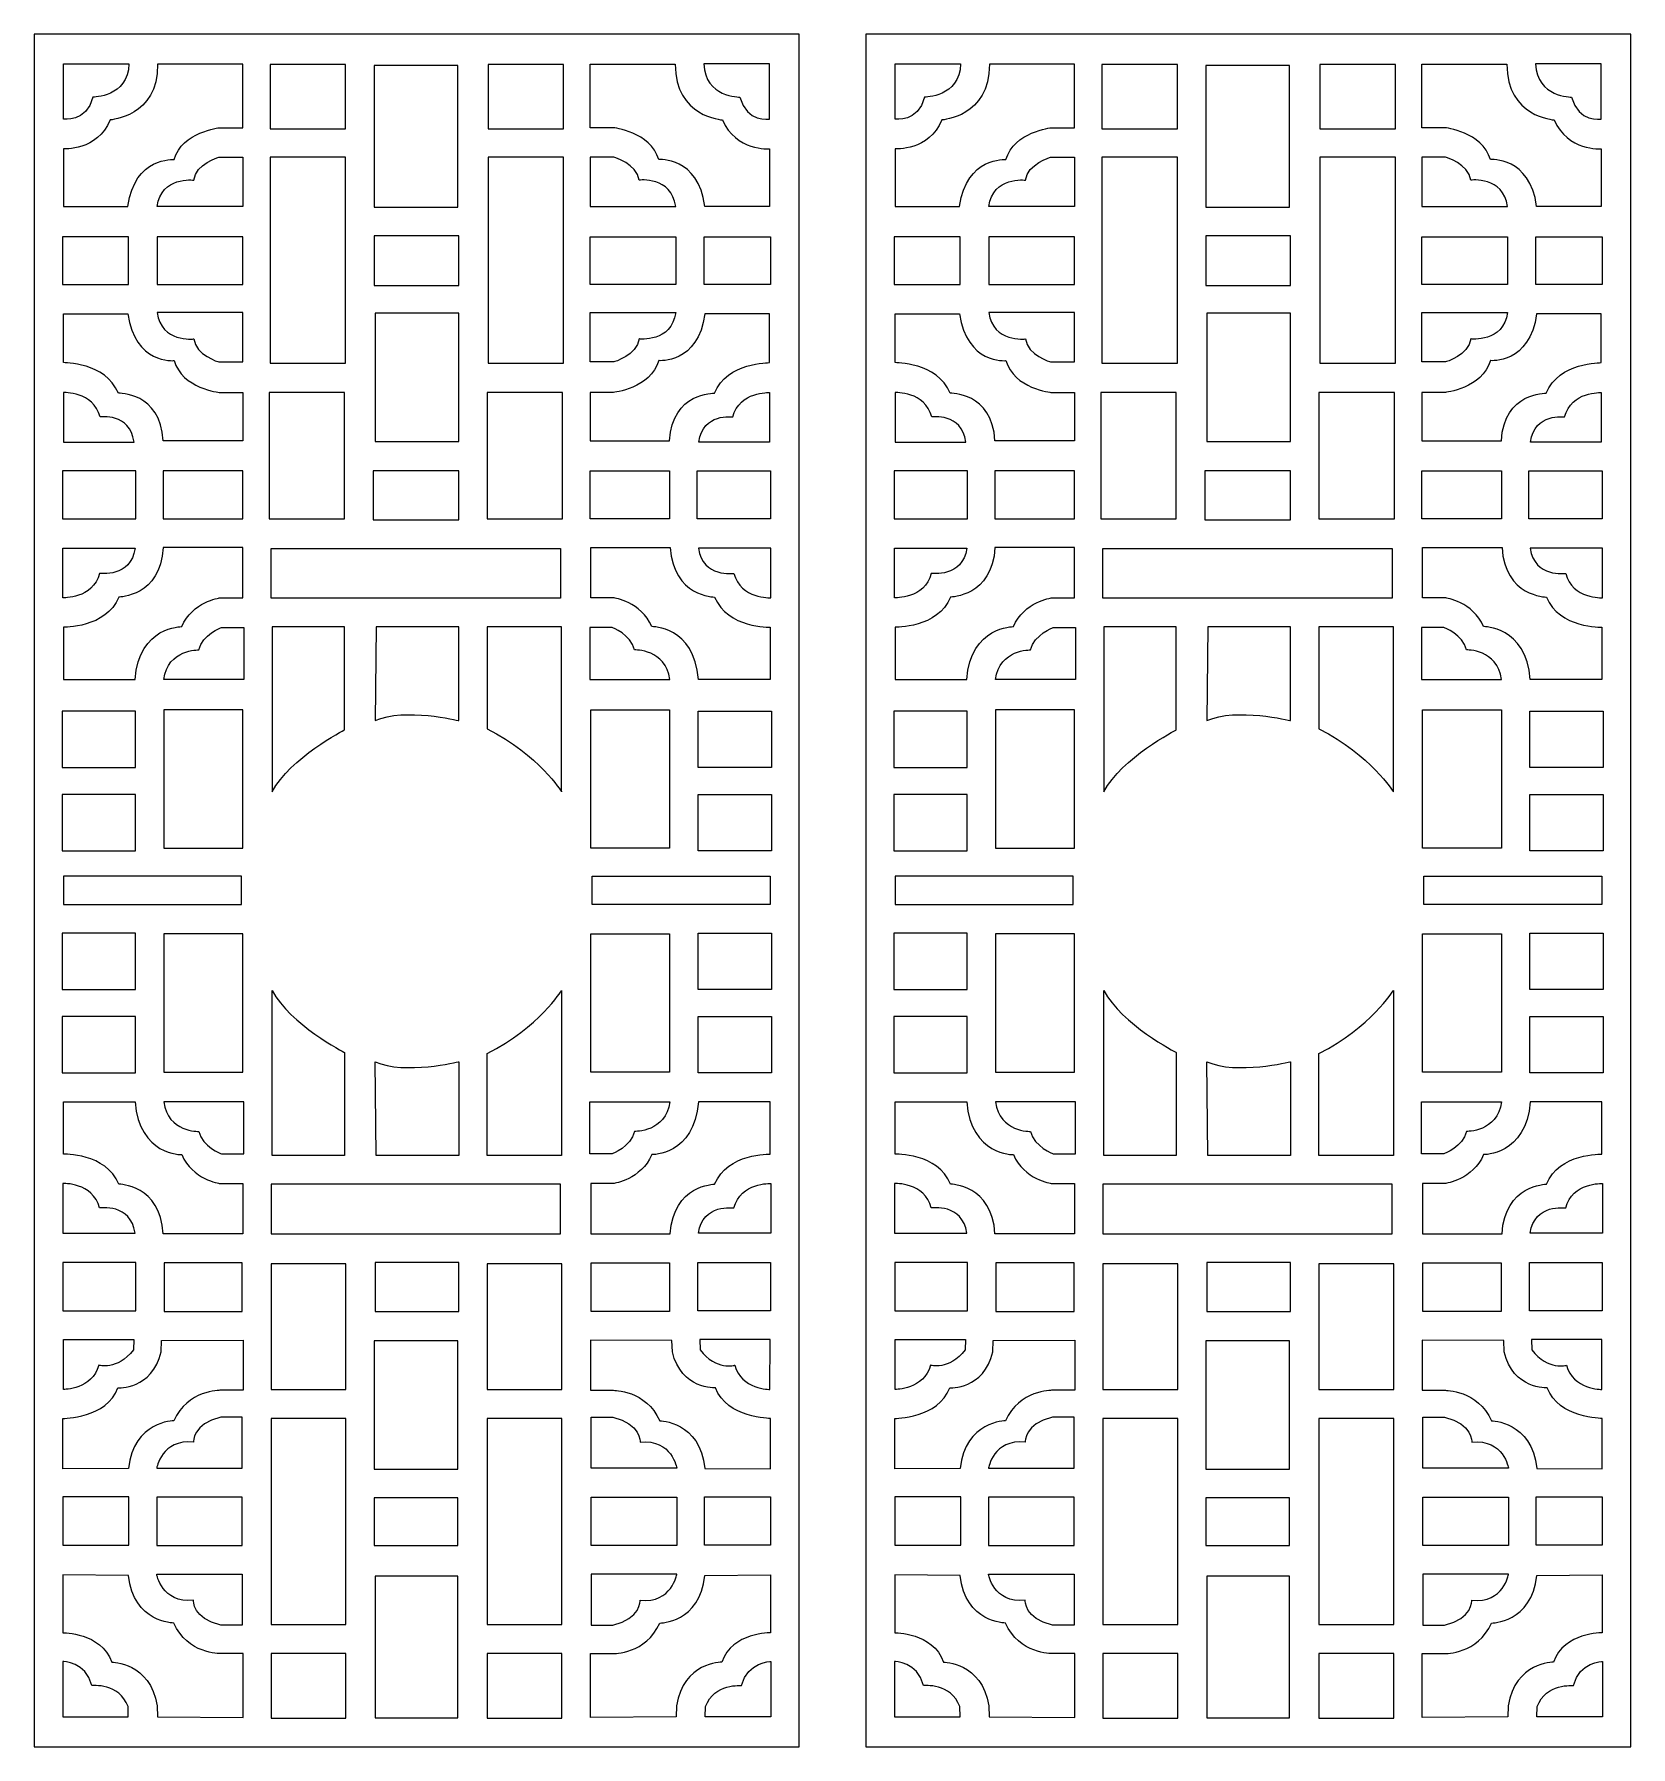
# Model space of a CAD drawing. Header units: centimetres. Extents: x -27.5 to -15.6, y -3.3 to 9.5.
import ezdxf

# ---------------------------------------------------------------- set-up
doc = ezdxf.new("R2010")
doc.units = ezdxf.units.CM
doc.header["$MEASUREMENT"] = 0
doc.layers.add('layer 1', color=7, linetype='Continuous')

msp = doc.modelspace()

# ---------------------------------------------------------------- linework, layer by layer
at = {"layer": 'layer 1', "color": 250}
for points, knots in [([(-27.49999, -3.28878), (-27.49999, -3.28878), (-27.49999, 9.49995), (-27.49999, 9.49995), (-27.49999, 9.49995), (-27.49999, 9.49995), (-21.79027, 9.49995), (-21.79027, 9.49995), (-21.79027, 9.49995), (-21.79027, 9.49995), (-21.79027, -3.28878), (-21.79027, -3.28878), (-21.79027, -3.28878), (-21.79027, -3.28878), (-27.49999, -3.28878), (-27.49999, -3.28878)], [0, 0, 0, 0, 0.2, 0.2, 0.2, 0.2, 0.4, 0.4, 0.4, 0.4, 0.6, 0.6, 0.6, 0.6, 1, 1, 1, 1]), ([(-26.79316, 9.27865), (-26.79316, 9.27865), (-27.28254, 9.27865), (-27.28254, 9.27865), (-27.28254, 9.27865), (-27.28254, 9.27865), (-27.28254, 8.8666), (-27.28254, 8.8666), (-27.28254, 8.8666), (-27.28254, 8.8666), (-27.11265, 8.83744), (-27.06194, 9.03015), (-27.06194, 9.03015), (-27.06194, 9.03015), (-26.80076, 9.02888), (-26.79316, 9.27865)], [0, 0, 0, 0, 0.2, 0.2, 0.2, 0.2, 0.4, 0.4, 0.4, 0.4, 0.6, 0.6, 0.6, 0.6, 1, 1, 1, 1]), ([(-26.57889, 9.27627), (-26.57889, 9.27627), (-25.94371, 9.27627), (-25.94371, 9.27627), (-25.94371, 9.27627), (-25.94371, 9.27627), (-25.94371, 8.8021), (-25.94371, 8.8021), (-25.94371, 8.8021), (-25.94371, 8.8021), (-26.11613, 8.8021), (-26.11613, 8.8021), (-26.11613, 8.8021), (-26.11613, 8.8021), (-26.39505, 8.77167), (-26.45591, 8.56375), (-26.45591, 8.56375), (-26.45591, 8.56375), (-26.75005, 8.5891), (-26.80076, 8.21382), (-26.80076, 8.21382), (-26.80076, 8.21382), (-27.28254, 8.21382), (-27.28254, 8.21382), (-27.28254, 8.21382), (-27.28254, 8.21382), (-27.28254, 8.64362), (-27.28254, 8.64362), (-27.28254, 8.64362), (-27.28254, 8.64362), (-27.02897, 8.62714), (-26.93262, 8.86042), (-26.93262, 8.86042), (-26.93262, 8.86042), (-26.57635, 8.8807), (-26.57889, 9.27627)], [0, 0, 0, 0, 0.1, 0.1, 0.1, 0.1, 0.2, 0.2, 0.2, 0.2, 0.3, 0.3, 0.3, 0.3, 0.4, 0.4, 0.4, 0.4, 0.5, 0.5, 0.5, 0.5, 0.6, 0.6, 0.6, 0.6, 0.7, 0.7, 0.7, 0.7, 0.8, 0.8, 0.8, 0.8, 1, 1, 1, 1]), ([(-25.73832, 8.79449), (-25.73832, 8.79449), (-25.73832, 9.27374), (-25.73832, 9.27374), (-25.73832, 9.27374), (-25.73832, 9.27374), (-25.17539, 9.27374), (-25.17539, 9.27374), (-25.17539, 9.27374), (-25.17539, 9.27374), (-25.17539, 8.79449), (-25.17539, 8.79449), (-25.17539, 8.79449), (-25.17539, 8.79449), (-25.73832, 8.79449), (-25.73832, 8.79449)], [0, 0, 0, 0, 0.2, 0.2, 0.2, 0.2, 0.4, 0.4, 0.4, 0.4, 0.6, 0.6, 0.6, 0.6, 1, 1, 1, 1]), ([(-24.9624, 8.20875), (-24.9624, 8.20875), (-24.9624, 9.26613), (-24.9624, 9.26613), (-24.9624, 9.26613), (-24.9624, 9.26613), (-24.33862, 9.26613), (-24.33862, 9.26613), (-24.33862, 9.26613), (-24.33862, 9.26613), (-24.33862, 8.20875), (-24.33862, 8.20875), (-24.33862, 8.20875), (-24.33862, 8.20875), (-24.9624, 8.20875), (-24.9624, 8.20875)], [0, 0, 0, 0, 0.2, 0.2, 0.2, 0.2, 0.4, 0.4, 0.4, 0.4, 0.6, 0.6, 0.6, 0.6, 1, 1, 1, 1]), ([(-24.11041, 8.79449), (-24.11041, 8.79449), (-24.11041, 9.27374), (-24.11041, 9.27374), (-24.11041, 9.27374), (-24.11041, 9.27374), (-23.54749, 9.27374), (-23.54749, 9.27374), (-23.54749, 9.27374), (-23.54749, 9.27374), (-23.54749, 8.79449), (-23.54749, 8.79449), (-23.54749, 8.79449), (-23.54749, 8.79449), (-24.11041, 8.79449), (-24.11041, 8.79449)], [0, 0, 0, 0, 0.2, 0.2, 0.2, 0.2, 0.4, 0.4, 0.4, 0.4, 0.6, 0.6, 0.6, 0.6, 1, 1, 1, 1]), ([(-22.71452, 9.27627), (-22.71452, 9.27627), (-23.34971, 9.27627), (-23.34971, 9.27627), (-23.34971, 9.27627), (-23.34971, 9.27627), (-23.34971, 8.8021), (-23.34971, 8.8021), (-23.34971, 8.8021), (-23.34971, 8.8021), (-23.17728, 8.8021), (-23.17728, 8.8021), (-23.17728, 8.8021), (-23.17728, 8.8021), (-22.89836, 8.77167), (-22.8375, 8.56375), (-22.8375, 8.56375), (-22.8375, 8.56375), (-22.54336, 8.5891), (-22.49265, 8.21382), (-22.49265, 8.21382), (-22.49265, 8.21382), (-22.01087, 8.21382), (-22.01087, 8.21382), (-22.01087, 8.21382), (-22.01087, 8.21382), (-22.01087, 8.64362), (-22.01087, 8.64362), (-22.01087, 8.64362), (-22.01087, 8.64362), (-22.26444, 8.62714), (-22.36079, 8.86042), (-22.36079, 8.86042), (-22.36079, 8.86042), (-22.71705, 8.8807), (-22.71452, 9.27627)], [0, 0, 0, 0, 0.1, 0.1, 0.1, 0.1, 0.2, 0.2, 0.2, 0.2, 0.3, 0.3, 0.3, 0.3, 0.4, 0.4, 0.4, 0.4, 0.5, 0.5, 0.5, 0.5, 0.6, 0.6, 0.6, 0.6, 0.7, 0.7, 0.7, 0.7, 0.8, 0.8, 0.8, 0.8, 1, 1, 1, 1]), ([(-22.50025, 9.27865), (-22.50025, 9.27865), (-22.01087, 9.27865), (-22.01087, 9.27865), (-22.01087, 9.27865), (-22.01087, 9.27865), (-22.01087, 8.8666), (-22.01087, 8.8666), (-22.01087, 8.8666), (-22.01087, 8.8666), (-22.18076, 8.83744), (-22.23147, 9.03015), (-22.23147, 9.03015), (-22.23147, 9.03015), (-22.49265, 9.02888), (-22.50025, 9.27865)], [0, 0, 0, 0, 0.2, 0.2, 0.2, 0.2, 0.4, 0.4, 0.4, 0.4, 0.6, 0.6, 0.6, 0.6, 1, 1, 1, 1]), ([(-25.94371, 8.58292), (-25.94371, 8.58292), (-26.1212, 8.58292), (-26.1212, 8.58292), (-26.1212, 8.58292), (-26.1212, 8.58292), (-26.29363, 8.53221), (-26.30884, 8.41049), (-26.30884, 8.41049), (-26.30884, 8.41049), (-26.55227, 8.44092), (-26.5827, 8.21271), (-26.5827, 8.21271), (-26.5827, 8.21271), (-25.94371, 8.21271), (-25.94371, 8.21271), (-25.94371, 8.21271), (-25.94371, 8.21271), (-25.94371, 8.58292), (-25.94371, 8.58292)], [0, 0, 0, 0, 0.16666667, 0.16666667, 0.16666667, 0.16666667, 0.33333333, 0.33333333, 0.33333333, 0.33333333, 0.5, 0.5, 0.5, 0.5, 0.66666667, 0.66666667, 0.66666667, 0.66666667, 1, 1, 1, 1]), ([(-25.73832, 7.04487), (-25.73832, 7.04487), (-25.73832, 8.58149), (-25.73832, 8.58149), (-25.73832, 8.58149), (-25.73832, 8.58149), (-25.17539, 8.58149), (-25.17539, 8.58149), (-25.17539, 8.58149), (-25.17539, 8.58149), (-25.17539, 7.04487), (-25.17539, 7.04487), (-25.17539, 7.04487), (-25.17539, 7.04487), (-25.73832, 7.04487), (-25.73832, 7.04487)], [0, 0, 0, 0, 0.2, 0.2, 0.2, 0.2, 0.4, 0.4, 0.4, 0.4, 0.6, 0.6, 0.6, 0.6, 1, 1, 1, 1]), ([(-24.11041, 7.04487), (-24.11041, 7.04487), (-24.11041, 8.58149), (-24.11041, 8.58149), (-24.11041, 8.58149), (-24.11041, 8.58149), (-23.54749, 8.58149), (-23.54749, 8.58149), (-23.54749, 8.58149), (-23.54749, 8.58149), (-23.54749, 7.04487), (-23.54749, 7.04487), (-23.54749, 7.04487), (-23.54749, 7.04487), (-24.11041, 7.04487), (-24.11041, 7.04487)], [0, 0, 0, 0, 0.2, 0.2, 0.2, 0.2, 0.4, 0.4, 0.4, 0.4, 0.6, 0.6, 0.6, 0.6, 1, 1, 1, 1]), ([(-23.34971, 8.58292), (-23.34971, 8.58292), (-23.17221, 8.58292), (-23.17221, 8.58292), (-23.17221, 8.58292), (-23.17221, 8.58292), (-22.99979, 8.53221), (-22.98457, 8.41049), (-22.98457, 8.41049), (-22.98457, 8.41049), (-22.74115, 8.44092), (-22.71072, 8.21271), (-22.71072, 8.21271), (-22.71072, 8.21271), (-23.34971, 8.21271), (-23.34971, 8.21271), (-23.34971, 8.21271), (-23.34971, 8.21271), (-23.34971, 8.58292), (-23.34971, 8.58292)], [0, 0, 0, 0, 0.16666667, 0.16666667, 0.16666667, 0.16666667, 0.33333333, 0.33333333, 0.33333333, 0.33333333, 0.5, 0.5, 0.5, 0.5, 0.66666667, 0.66666667, 0.66666667, 0.66666667, 1, 1, 1, 1]), ([(-27.29015, 7.63061), (-27.29015, 7.63061), (-27.29015, 7.98814), (-27.29015, 7.98814), (-27.29015, 7.98814), (-27.29015, 7.98814), (-26.79569, 7.98814), (-26.79569, 7.98814), (-26.79569, 7.98814), (-26.79569, 7.98814), (-26.79569, 7.63061), (-26.79569, 7.63061), (-26.79569, 7.63061), (-26.79569, 7.63061), (-27.29015, 7.63061), (-27.29015, 7.63061)], [0, 0, 0, 0, 0.2, 0.2, 0.2, 0.2, 0.4, 0.4, 0.4, 0.4, 0.6, 0.6, 0.6, 0.6, 1, 1, 1, 1]), ([(-26.5827, 7.63061), (-26.5827, 7.63061), (-26.5827, 7.98814), (-26.5827, 7.98814), (-26.5827, 7.98814), (-26.5827, 7.98814), (-25.94371, 7.98814), (-25.94371, 7.98814), (-25.94371, 7.98814), (-25.94371, 7.98814), (-25.94371, 7.63061), (-25.94371, 7.63061), (-25.94371, 7.63061), (-25.94371, 7.63061), (-26.5827, 7.63061), (-26.5827, 7.63061)], [0, 0, 0, 0, 0.2, 0.2, 0.2, 0.2, 0.4, 0.4, 0.4, 0.4, 0.6, 0.6, 0.6, 0.6, 1, 1, 1, 1]), ([(-24.9624, 7.623), (-24.9624, 7.623), (-24.9624, 7.99575), (-24.9624, 7.99575), (-24.9624, 7.99575), (-24.9624, 7.99575), (-24.33101, 7.99575), (-24.33101, 7.99575), (-24.33101, 7.99575), (-24.33101, 7.99575), (-24.33101, 7.623), (-24.33101, 7.623), (-24.33101, 7.623), (-24.33101, 7.623), (-24.9624, 7.623), (-24.9624, 7.623)], [0, 0, 0, 0, 0.2, 0.2, 0.2, 0.2, 0.4, 0.4, 0.4, 0.4, 0.6, 0.6, 0.6, 0.6, 1, 1, 1, 1]), ([(-22.71072, 7.63061), (-22.71072, 7.63061), (-22.71072, 7.98814), (-22.71072, 7.98814), (-22.71072, 7.98814), (-22.71072, 7.98814), (-23.34971, 7.98814), (-23.34971, 7.98814), (-23.34971, 7.98814), (-23.34971, 7.98814), (-23.34971, 7.63061), (-23.34971, 7.63061), (-23.34971, 7.63061), (-23.34971, 7.63061), (-22.71072, 7.63061), (-22.71072, 7.63061)], [0, 0, 0, 0, 0.2, 0.2, 0.2, 0.2, 0.4, 0.4, 0.4, 0.4, 0.6, 0.6, 0.6, 0.6, 1, 1, 1, 1]), ([(-22.00326, 7.63061), (-22.00326, 7.63061), (-22.00326, 7.98814), (-22.00326, 7.98814), (-22.00326, 7.98814), (-22.00326, 7.98814), (-22.49772, 7.98814), (-22.49772, 7.98814), (-22.49772, 7.98814), (-22.49772, 7.98814), (-22.49772, 7.63061), (-22.49772, 7.63061), (-22.49772, 7.63061), (-22.49772, 7.63061), (-22.00326, 7.63061), (-22.00326, 7.63061)], [0, 0, 0, 0, 0.2, 0.2, 0.2, 0.2, 0.4, 0.4, 0.4, 0.4, 0.6, 0.6, 0.6, 0.6, 1, 1, 1, 1]), ([(-25.94371, 7.05248), (-25.94371, 7.05248), (-26.1212, 7.05248), (-26.1212, 7.05248), (-26.1212, 7.05248), (-26.1212, 7.05248), (-26.29363, 7.10319), (-26.30884, 7.2249), (-26.30884, 7.2249), (-26.30884, 7.2249), (-26.55227, 7.19447), (-26.5827, 7.42268), (-26.5827, 7.42268), (-26.5827, 7.42268), (-25.94371, 7.42268), (-25.94371, 7.42268), (-25.94371, 7.42268), (-25.94371, 7.42268), (-25.94371, 7.05248), (-25.94371, 7.05248)], [0, 0, 0, 0, 0.16666667, 0.16666667, 0.16666667, 0.16666667, 0.33333333, 0.33333333, 0.33333333, 0.33333333, 0.5, 0.5, 0.5, 0.5, 0.66666667, 0.66666667, 0.66666667, 0.66666667, 1, 1, 1, 1]), ([(-24.95479, 6.45912), (-24.95479, 6.45912), (-24.95479, 7.41761), (-24.95479, 7.41761), (-24.95479, 7.41761), (-24.95479, 7.41761), (-24.33101, 7.41761), (-24.33101, 7.41761), (-24.33101, 7.41761), (-24.33101, 7.41761), (-24.33101, 6.45912), (-24.33101, 6.45912), (-24.33101, 6.45912), (-24.33101, 6.45912), (-24.95479, 6.45912), (-24.95479, 6.45912)], [0, 0, 0, 0, 0.2, 0.2, 0.2, 0.2, 0.4, 0.4, 0.4, 0.4, 0.6, 0.6, 0.6, 0.6, 1, 1, 1, 1]), ([(-23.34971, 7.05248), (-23.34971, 7.05248), (-23.17221, 7.05248), (-23.17221, 7.05248), (-23.17221, 7.05248), (-23.17221, 7.05248), (-22.99979, 7.10319), (-22.98457, 7.2249), (-22.98457, 7.2249), (-22.98457, 7.2249), (-22.74115, 7.19447), (-22.71072, 7.42268), (-22.71072, 7.42268), (-22.71072, 7.42268), (-23.34971, 7.42268), (-23.34971, 7.42268), (-23.34971, 7.42268), (-23.34971, 7.42268), (-23.34971, 7.05248), (-23.34971, 7.05248)], [0, 0, 0, 0, 0.16666667, 0.16666667, 0.16666667, 0.16666667, 0.33333333, 0.33333333, 0.33333333, 0.33333333, 0.5, 0.5, 0.5, 0.5, 0.66666667, 0.66666667, 0.66666667, 0.66666667, 1, 1, 1, 1]), ([(-26.53705, 6.4642), (-26.53705, 6.4642), (-25.94371, 6.4642), (-25.94371, 6.4642), (-25.94371, 6.4642), (-25.94371, 6.4642), (-25.94371, 6.82426), (-25.94371, 6.82426), (-25.94371, 6.82426), (-25.94371, 6.82426), (-26.11613, 6.82426), (-26.11613, 6.82426), (-26.11613, 6.82426), (-26.11613, 6.82426), (-26.39505, 6.85469), (-26.45591, 7.06262), (-26.45591, 7.06262), (-26.45591, 7.06262), (-26.75005, 7.03726), (-26.80076, 7.41254), (-26.80076, 7.41254), (-26.80076, 7.41254), (-27.28254, 7.41254), (-27.28254, 7.41254), (-27.28254, 7.41254), (-27.28254, 7.41254), (-27.28254, 7.0474), (-27.28254, 7.0474), (-27.28254, 7.0474), (-27.28254, 7.0474), (-26.96812, 7.05248), (-26.87176, 6.81919), (-26.87176, 6.81919), (-26.87176, 6.81919), (-26.55734, 6.82933), (-26.53705, 6.4642)], [0, 0, 0, 0, 0.1, 0.1, 0.1, 0.1, 0.2, 0.2, 0.2, 0.2, 0.3, 0.3, 0.3, 0.3, 0.4, 0.4, 0.4, 0.4, 0.5, 0.5, 0.5, 0.5, 0.6, 0.6, 0.6, 0.6, 0.7, 0.7, 0.7, 0.7, 0.8, 0.8, 0.8, 0.8, 1, 1, 1, 1]), ([(-22.75636, 6.4642), (-22.75636, 6.4642), (-23.34971, 6.4642), (-23.34971, 6.4642), (-23.34971, 6.4642), (-23.34971, 6.4642), (-23.34971, 6.82426), (-23.34971, 6.82426), (-23.34971, 6.82426), (-23.34971, 6.82426), (-23.17728, 6.82426), (-23.17728, 6.82426), (-23.17728, 6.82426), (-23.17728, 6.82426), (-22.89836, 6.85469), (-22.8375, 7.06262), (-22.8375, 7.06262), (-22.8375, 7.06262), (-22.54336, 7.03726), (-22.49265, 7.41254), (-22.49265, 7.41254), (-22.49265, 7.41254), (-22.01087, 7.41254), (-22.01087, 7.41254), (-22.01087, 7.41254), (-22.01087, 7.41254), (-22.01087, 7.0474), (-22.01087, 7.0474), (-22.01087, 7.0474), (-22.01087, 7.0474), (-22.32529, 7.05248), (-22.42165, 6.81919), (-22.42165, 6.81919), (-22.42165, 6.81919), (-22.73607, 6.82933), (-22.75636, 6.4642)], [0, 0, 0, 0, 0.1, 0.1, 0.1, 0.1, 0.2, 0.2, 0.2, 0.2, 0.3, 0.3, 0.3, 0.3, 0.4, 0.4, 0.4, 0.4, 0.5, 0.5, 0.5, 0.5, 0.6, 0.6, 0.6, 0.6, 0.7, 0.7, 0.7, 0.7, 0.8, 0.8, 0.8, 0.8, 1, 1, 1, 1]), ([(-26.75512, 6.45406), (-26.75512, 6.45406), (-27.28254, 6.45406), (-27.28254, 6.45406), (-27.28254, 6.45406), (-27.28254, 6.45406), (-27.28254, 6.82426), (-27.28254, 6.82426), (-27.28254, 6.82426), (-27.28254, 6.82426), (-27.0594, 6.83441), (-27.00869, 6.64169), (-27.00869, 6.64169), (-27.00869, 6.64169), (-26.78555, 6.67719), (-26.75512, 6.45406)], [0, 0, 0, 0, 0.2, 0.2, 0.2, 0.2, 0.4, 0.4, 0.4, 0.4, 0.6, 0.6, 0.6, 0.6, 1, 1, 1, 1]), ([(-25.74592, 5.88099), (-25.74592, 5.88099), (-25.74592, 6.82426), (-25.74592, 6.82426), (-25.74592, 6.82426), (-25.74592, 6.82426), (-25.183, 6.82426), (-25.183, 6.82426), (-25.183, 6.82426), (-25.183, 6.82426), (-25.183, 5.88099), (-25.183, 5.88099), (-25.183, 5.88099), (-25.183, 5.88099), (-25.74592, 5.88099), (-25.74592, 5.88099)], [0, 0, 0, 0, 0.2, 0.2, 0.2, 0.2, 0.4, 0.4, 0.4, 0.4, 0.6, 0.6, 0.6, 0.6, 1, 1, 1, 1]), ([(-24.11802, 5.88099), (-24.11802, 5.88099), (-24.11802, 6.82426), (-24.11802, 6.82426), (-24.11802, 6.82426), (-24.11802, 6.82426), (-23.5551, 6.82426), (-23.5551, 6.82426), (-23.5551, 6.82426), (-23.5551, 6.82426), (-23.5551, 5.88099), (-23.5551, 5.88099), (-23.5551, 5.88099), (-23.5551, 5.88099), (-24.11802, 5.88099), (-24.11802, 5.88099)], [0, 0, 0, 0, 0.2, 0.2, 0.2, 0.2, 0.4, 0.4, 0.4, 0.4, 0.6, 0.6, 0.6, 0.6, 1, 1, 1, 1]), ([(-22.53829, 6.45406), (-22.53829, 6.45406), (-22.01087, 6.45406), (-22.01087, 6.45406), (-22.01087, 6.45406), (-22.01087, 6.45406), (-22.01087, 6.82426), (-22.01087, 6.82426), (-22.01087, 6.82426), (-22.01087, 6.82426), (-22.23401, 6.83441), (-22.28472, 6.64169), (-22.28472, 6.64169), (-22.28472, 6.64169), (-22.50786, 6.67719), (-22.53829, 6.45406)], [0, 0, 0, 0, 0.2, 0.2, 0.2, 0.2, 0.4, 0.4, 0.4, 0.4, 0.6, 0.6, 0.6, 0.6, 1, 1, 1, 1]), ([(-27.29015, 5.88099), (-27.29015, 5.88099), (-27.29015, 6.23852), (-27.29015, 6.23852), (-27.29015, 6.23852), (-27.29015, 6.23852), (-26.74244, 6.23852), (-26.74244, 6.23852), (-26.74244, 6.23852), (-26.74244, 6.23852), (-26.74244, 5.88099), (-26.74244, 5.88099), (-26.74244, 5.88099), (-26.74244, 5.88099), (-27.29015, 5.88099), (-27.29015, 5.88099)], [0, 0, 0, 0, 0.2, 0.2, 0.2, 0.2, 0.4, 0.4, 0.4, 0.4, 0.6, 0.6, 0.6, 0.6, 1, 1, 1, 1]), ([(-26.53705, 5.88099), (-26.53705, 5.88099), (-26.53705, 6.23852), (-26.53705, 6.23852), (-26.53705, 6.23852), (-26.53705, 6.23852), (-25.94371, 6.23852), (-25.94371, 6.23852), (-25.94371, 6.23852), (-25.94371, 6.23852), (-25.94371, 5.88099), (-25.94371, 5.88099), (-25.94371, 5.88099), (-25.94371, 5.88099), (-26.53705, 5.88099), (-26.53705, 5.88099)], [0, 0, 0, 0, 0.2, 0.2, 0.2, 0.2, 0.4, 0.4, 0.4, 0.4, 0.6, 0.6, 0.6, 0.6, 1, 1, 1, 1]), ([(-24.97, 5.87338), (-24.97, 5.87338), (-24.97, 6.23852), (-24.97, 6.23852), (-24.97, 6.23852), (-24.97, 6.23852), (-24.33101, 6.23852), (-24.33101, 6.23852), (-24.33101, 6.23852), (-24.33101, 6.23852), (-24.33101, 5.87338), (-24.33101, 5.87338), (-24.33101, 5.87338), (-24.33101, 5.87338), (-24.97, 5.87338), (-24.97, 5.87338)], [0, 0, 0, 0, 0.2, 0.2, 0.2, 0.2, 0.4, 0.4, 0.4, 0.4, 0.6, 0.6, 0.6, 0.6, 1, 1, 1, 1]), ([(-22.75636, 5.88099), (-22.75636, 5.88099), (-22.75636, 6.23852), (-22.75636, 6.23852), (-22.75636, 6.23852), (-22.75636, 6.23852), (-23.34971, 6.23852), (-23.34971, 6.23852), (-23.34971, 6.23852), (-23.34971, 6.23852), (-23.34971, 5.88099), (-23.34971, 5.88099), (-23.34971, 5.88099), (-23.34971, 5.88099), (-22.75636, 5.88099), (-22.75636, 5.88099)], [0, 0, 0, 0, 0.2, 0.2, 0.2, 0.2, 0.4, 0.4, 0.4, 0.4, 0.6, 0.6, 0.6, 0.6, 1, 1, 1, 1]), ([(-22.00326, 5.88099), (-22.00326, 5.88099), (-22.00326, 6.23852), (-22.00326, 6.23852), (-22.00326, 6.23852), (-22.00326, 6.23852), (-22.55097, 6.23852), (-22.55097, 6.23852), (-22.55097, 6.23852), (-22.55097, 6.23852), (-22.55097, 5.88099), (-22.55097, 5.88099), (-22.55097, 5.88099), (-22.55097, 5.88099), (-22.00326, 5.88099), (-22.00326, 5.88099)], [0, 0, 0, 0, 0.2, 0.2, 0.2, 0.2, 0.4, 0.4, 0.4, 0.4, 0.6, 0.6, 0.6, 0.6, 1, 1, 1, 1]), ([(-26.74751, 5.66165), (-26.74751, 5.66165), (-27.28635, 5.66165), (-27.28635, 5.66165), (-27.28635, 5.66165), (-27.28635, 5.66165), (-27.28635, 5.29144), (-27.28635, 5.29144), (-27.28635, 5.29144), (-27.28635, 5.29144), (-27.06321, 5.28129), (-27.01249, 5.47401), (-27.01249, 5.47401), (-27.01249, 5.47401), (-26.77795, 5.43851), (-26.74751, 5.66165)], [0, 0, 0, 0, 0.2, 0.2, 0.2, 0.2, 0.4, 0.4, 0.4, 0.4, 0.6, 0.6, 0.6, 0.6, 1, 1, 1, 1]), ([(-26.53705, 5.66672), (-26.53705, 5.66672), (-25.94371, 5.66672), (-25.94371, 5.66672), (-25.94371, 5.66672), (-25.94371, 5.66672), (-25.94371, 5.29144), (-25.94371, 5.29144), (-25.94371, 5.29144), (-25.94371, 5.29144), (-26.11613, 5.29144), (-26.11613, 5.29144), (-26.11613, 5.29144), (-26.11613, 5.29144), (-26.31898, 5.26101), (-26.39886, 5.0759), (-26.39886, 5.0759), (-26.39886, 5.0759), (-26.71582, 5.08224), (-26.74751, 4.68034), (-26.74751, 4.68034), (-26.74751, 4.68034), (-27.28254, 4.68034), (-27.28254, 4.68034), (-27.28254, 4.68034), (-27.28254, 4.68034), (-27.28254, 5.07211), (-27.28254, 5.07211), (-27.28254, 5.07211), (-27.28254, 5.07211), (-26.96432, 5.06323), (-26.86796, 5.29651), (-26.86796, 5.29651), (-26.86796, 5.29651), (-26.55734, 5.30158), (-26.53705, 5.66672)], [0, 0, 0, 0, 0.1, 0.1, 0.1, 0.1, 0.2, 0.2, 0.2, 0.2, 0.3, 0.3, 0.3, 0.3, 0.4, 0.4, 0.4, 0.4, 0.5, 0.5, 0.5, 0.5, 0.6, 0.6, 0.6, 0.6, 0.7, 0.7, 0.7, 0.7, 0.8, 0.8, 0.8, 0.8, 1, 1, 1, 1]), ([(-25.73071, 5.66038), (-25.73071, 5.66038), (-25.73071, 5.28764), (-25.73071, 5.28764), (-25.73071, 5.28764), (-25.73071, 5.28764), (-23.57031, 5.28764), (-23.57031, 5.28764), (-23.57031, 5.28764), (-23.57031, 5.28764), (-23.57031, 5.66038), (-23.57031, 5.66038), (-23.57031, 5.66038), (-23.57031, 5.66038), (-25.73071, 5.66038), (-25.73071, 5.66038)], [0, 0, 0, 0, 0.2, 0.2, 0.2, 0.2, 0.4, 0.4, 0.4, 0.4, 0.6, 0.6, 0.6, 0.6, 1, 1, 1, 1]), ([(-22.75113, 5.66672), (-22.75113, 5.66672), (-23.34448, 5.66672), (-23.34448, 5.66672), (-23.34448, 5.66672), (-23.34448, 5.66672), (-23.34448, 5.29144), (-23.34448, 5.29144), (-23.34448, 5.29144), (-23.34448, 5.29144), (-23.17205, 5.29144), (-23.17205, 5.29144), (-23.17205, 5.29144), (-23.17205, 5.29144), (-22.9692, 5.26101), (-22.88932, 5.0759), (-22.88932, 5.0759), (-22.88932, 5.0759), (-22.57236, 5.08224), (-22.54067, 4.68034), (-22.54067, 4.68034), (-22.54067, 4.68034), (-22.00564, 4.68034), (-22.00564, 4.68034), (-22.00564, 4.68034), (-22.00564, 4.68034), (-22.00564, 5.07211), (-22.00564, 5.07211), (-22.00564, 5.07211), (-22.00564, 5.07211), (-22.32387, 5.06323), (-22.42022, 5.29651), (-22.42022, 5.29651), (-22.42022, 5.29651), (-22.73084, 5.30158), (-22.75113, 5.66672)], [0, 0, 0, 0, 0.1, 0.1, 0.1, 0.1, 0.2, 0.2, 0.2, 0.2, 0.3, 0.3, 0.3, 0.3, 0.4, 0.4, 0.4, 0.4, 0.5, 0.5, 0.5, 0.5, 0.6, 0.6, 0.6, 0.6, 0.7, 0.7, 0.7, 0.7, 0.8, 0.8, 0.8, 0.8, 1, 1, 1, 1]), ([(-22.54067, 5.66165), (-22.54067, 5.66165), (-22.00183, 5.66165), (-22.00183, 5.66165), (-22.00183, 5.66165), (-22.00183, 5.66165), (-22.00183, 5.29144), (-22.00183, 5.29144), (-22.00183, 5.29144), (-22.00183, 5.29144), (-22.22497, 5.28129), (-22.27569, 5.47401), (-22.27569, 5.47401), (-22.27569, 5.47401), (-22.51024, 5.43851), (-22.54067, 5.66165)], [0, 0, 0, 0, 0.2, 0.2, 0.2, 0.2, 0.4, 0.4, 0.4, 0.4, 0.6, 0.6, 0.6, 0.6, 1, 1, 1, 1]), ([(-25.9361, 5.07084), (-25.9361, 5.07084), (-26.10218, 5.07084), (-26.10218, 5.07084), (-26.10218, 5.07084), (-26.10218, 5.07084), (-26.24418, 5.01632), (-26.27081, 4.90221), (-26.27081, 4.90221), (-26.27081, 4.90221), (-26.50282, 4.90982), (-26.53325, 4.68161), (-26.53325, 4.68161), (-26.53325, 4.68161), (-25.9361, 4.68161), (-25.9361, 4.68161), (-25.9361, 4.68161), (-25.9361, 4.68161), (-25.9361, 5.07084), (-25.9361, 5.07084)], [0, 0, 0, 0, 0.16666667, 0.16666667, 0.16666667, 0.16666667, 0.33333333, 0.33333333, 0.33333333, 0.33333333, 0.5, 0.5, 0.5, 0.5, 0.66666667, 0.66666667, 0.66666667, 0.66666667, 1, 1, 1, 1]), ([(-25.7231, 5.07464), (-25.7231, 5.07464), (-25.183, 5.07464), (-25.183, 5.07464), (-25.183, 5.07464), (-25.183, 5.07464), (-25.183, 4.30633), (-25.183, 4.30633), (-25.183, 4.30633), (-25.183, 4.30633), (-25.59378, 4.09333), (-25.7231, 3.8423), (-25.7231, 3.8423), (-25.7231, 3.8423), (-25.7231, 5.07464), (-25.7231, 5.07464)], [0, 0, 0, 0, 0.2, 0.2, 0.2, 0.2, 0.4, 0.4, 0.4, 0.4, 0.6, 0.6, 0.6, 0.6, 1, 1, 1, 1]), ([(-24.94718, 5.07464), (-24.94718, 5.07464), (-24.33101, 5.07464), (-24.33101, 5.07464), (-24.33101, 5.07464), (-24.33101, 5.07464), (-24.33101, 4.37479), (-24.33101, 4.37479), (-24.33101, 4.37479), (-24.33101, 4.37479), (-24.73419, 4.47368), (-24.95479, 4.37479), (-24.95479, 4.37479), (-24.95479, 4.37479), (-24.94718, 5.07464), (-24.94718, 5.07464)], [0, 0, 0, 0, 0.2, 0.2, 0.2, 0.2, 0.4, 0.4, 0.4, 0.4, 0.6, 0.6, 0.6, 0.6, 1, 1, 1, 1]), ([(-24.11802, 5.07464), (-24.11802, 5.07464), (-23.56271, 5.07464), (-23.56271, 5.07464), (-23.56271, 5.07464), (-23.56271, 5.07464), (-23.56271, 3.8423), (-23.56271, 3.8423), (-23.56271, 3.8423), (-23.56271, 3.8423), (-23.73006, 4.11615), (-24.11802, 4.31393), (-24.11802, 4.31393), (-24.11802, 4.31393), (-24.11802, 5.07464), (-24.11802, 5.07464)], [0, 0, 0, 0, 0.2, 0.2, 0.2, 0.2, 0.4, 0.4, 0.4, 0.4, 0.6, 0.6, 0.6, 0.6, 1, 1, 1, 1]), ([(-23.35209, 5.07084), (-23.35209, 5.07084), (-23.186, 5.07084), (-23.186, 5.07084), (-23.186, 5.07084), (-23.186, 5.07084), (-23.044, 5.01632), (-23.01738, 4.90221), (-23.01738, 4.90221), (-23.01738, 4.90221), (-22.78536, 4.90982), (-22.75493, 4.68161), (-22.75493, 4.68161), (-22.75493, 4.68161), (-23.35209, 4.68161), (-23.35209, 4.68161), (-23.35209, 4.68161), (-23.35209, 4.68161), (-23.35209, 5.07084), (-23.35209, 5.07084)], [0, 0, 0, 0, 0.16666667, 0.16666667, 0.16666667, 0.16666667, 0.33333333, 0.33333333, 0.33333333, 0.33333333, 0.5, 0.5, 0.5, 0.5, 0.66666667, 0.66666667, 0.66666667, 0.66666667, 1, 1, 1, 1]), ([(-27.29269, 4.02487), (-27.29269, 4.02487), (-27.29269, 4.44579), (-27.29269, 4.44579), (-27.29269, 4.44579), (-27.29269, 4.44579), (-26.74498, 4.44579), (-26.74498, 4.44579), (-26.74498, 4.44579), (-26.74498, 4.44579), (-26.74498, 4.02487), (-26.74498, 4.02487), (-26.74498, 4.02487), (-26.74498, 4.02487), (-27.29269, 4.02487), (-27.29269, 4.02487)], [0, 0, 0, 0, 0.2, 0.2, 0.2, 0.2, 0.4, 0.4, 0.4, 0.4, 0.6, 0.6, 0.6, 0.6, 1, 1, 1, 1]), ([(-26.53198, 3.42137), (-26.53198, 3.42137), (-26.53198, 4.45593), (-26.53198, 4.45593), (-26.53198, 4.45593), (-26.53198, 4.45593), (-25.94371, 4.45593), (-25.94371, 4.45593), (-25.94371, 4.45593), (-25.94371, 4.45593), (-25.94371, 3.42137), (-25.94371, 3.42137), (-25.94371, 3.42137), (-25.94371, 3.42137), (-26.53198, 3.42137), (-26.53198, 3.42137)], [0, 0, 0, 0, 0.2, 0.2, 0.2, 0.2, 0.4, 0.4, 0.4, 0.4, 0.6, 0.6, 0.6, 0.6, 1, 1, 1, 1]), ([(-22.7562, 3.42137), (-22.7562, 3.42137), (-22.7562, 4.45593), (-22.7562, 4.45593), (-22.7562, 4.45593), (-22.7562, 4.45593), (-23.34448, 4.45593), (-23.34448, 4.45593), (-23.34448, 4.45593), (-23.34448, 4.45593), (-23.34448, 3.42137), (-23.34448, 3.42137), (-23.34448, 3.42137), (-23.34448, 3.42137), (-22.7562, 3.42137), (-22.7562, 3.42137)], [0, 0, 0, 0, 0.2, 0.2, 0.2, 0.2, 0.4, 0.4, 0.4, 0.4, 0.6, 0.6, 0.6, 0.6, 1, 1, 1, 1]), ([(-21.99549, 4.02487), (-21.99549, 4.02487), (-21.99549, 4.44579), (-21.99549, 4.44579), (-21.99549, 4.44579), (-21.99549, 4.44579), (-22.5432, 4.44579), (-22.5432, 4.44579), (-22.5432, 4.44579), (-22.5432, 4.44579), (-22.5432, 4.02487), (-22.5432, 4.02487), (-22.5432, 4.02487), (-22.5432, 4.02487), (-21.99549, 4.02487), (-21.99549, 4.02487)], [0, 0, 0, 0, 0.2, 0.2, 0.2, 0.2, 0.4, 0.4, 0.4, 0.4, 0.6, 0.6, 0.6, 0.6, 1, 1, 1, 1]), ([(-27.29269, 3.40109), (-27.29269, 3.40109), (-27.29269, 3.82201), (-27.29269, 3.82201), (-27.29269, 3.82201), (-27.29269, 3.82201), (-26.74498, 3.82201), (-26.74498, 3.82201), (-26.74498, 3.82201), (-26.74498, 3.82201), (-26.74498, 3.40109), (-26.74498, 3.40109), (-26.74498, 3.40109), (-26.74498, 3.40109), (-27.29269, 3.40109), (-27.29269, 3.40109)], [0, 0, 0, 0, 0.2, 0.2, 0.2, 0.2, 0.4, 0.4, 0.4, 0.4, 0.6, 0.6, 0.6, 0.6, 1, 1, 1, 1]), ([(-21.99549, 3.40109), (-21.99549, 3.40109), (-21.99549, 3.82201), (-21.99549, 3.82201), (-21.99549, 3.82201), (-21.99549, 3.82201), (-22.5432, 3.82201), (-22.5432, 3.82201), (-22.5432, 3.82201), (-22.5432, 3.82201), (-22.5432, 3.40109), (-22.5432, 3.40109), (-22.5432, 3.40109), (-22.5432, 3.40109), (-21.99549, 3.40109), (-21.99549, 3.40109)], [0, 0, 0, 0, 0.2, 0.2, 0.2, 0.2, 0.4, 0.4, 0.4, 0.4, 0.6, 0.6, 0.6, 0.6, 1, 1, 1, 1]), ([(-27.28254, 3.00045), (-27.28254, 3.00045), (-27.28254, 3.21345), (-27.28254, 3.21345), (-27.28254, 3.21345), (-27.28254, 3.21345), (-25.95385, 3.21345), (-25.95385, 3.21345), (-25.95385, 3.21345), (-25.95385, 3.21345), (-25.95385, 3.00045), (-25.95385, 3.00045), (-25.95385, 3.00045), (-25.95385, 3.00045), (-27.28254, 3.00045), (-27.28254, 3.00045)], [0, 0, 0, 0, 0.2, 0.2, 0.2, 0.2, 0.4, 0.4, 0.4, 0.4, 0.6, 0.6, 0.6, 0.6, 1, 1, 1, 1]), ([(-22.00564, 3.00045), (-22.00564, 3.00045), (-22.00564, 3.21345), (-22.00564, 3.21345), (-22.00564, 3.21345), (-22.00564, 3.21345), (-23.33433, 3.21345), (-23.33433, 3.21345), (-23.33433, 3.21345), (-23.33433, 3.21345), (-23.33433, 3.00045), (-23.33433, 3.00045), (-23.33433, 3.00045), (-23.33433, 3.00045), (-22.00564, 3.00045), (-22.00564, 3.00045)], [0, 0, 0, 0, 0.2, 0.2, 0.2, 0.2, 0.4, 0.4, 0.4, 0.4, 0.6, 0.6, 0.6, 0.6, 1, 1, 1, 1]), ([(-27.29269, 2.36653), (-27.29269, 2.36653), (-27.29269, 2.78745), (-27.29269, 2.78745), (-27.29269, 2.78745), (-27.29269, 2.78745), (-26.74498, 2.78745), (-26.74498, 2.78745), (-26.74498, 2.78745), (-26.74498, 2.78745), (-26.74498, 2.36653), (-26.74498, 2.36653), (-26.74498, 2.36653), (-26.74498, 2.36653), (-27.29269, 2.36653), (-27.29269, 2.36653)], [0, 0, 0, 0, 0.2, 0.2, 0.2, 0.2, 0.4, 0.4, 0.4, 0.4, 0.6, 0.6, 0.6, 0.6, 1, 1, 1, 1]), ([(-26.53198, 1.74782), (-26.53198, 1.74782), (-26.53198, 2.78238), (-26.53198, 2.78238), (-26.53198, 2.78238), (-26.53198, 2.78238), (-25.94371, 2.78238), (-25.94371, 2.78238), (-25.94371, 2.78238), (-25.94371, 2.78238), (-25.94371, 1.74782), (-25.94371, 1.74782), (-25.94371, 1.74782), (-25.94371, 1.74782), (-26.53198, 1.74782), (-26.53198, 1.74782)], [0, 0, 0, 0, 0.2, 0.2, 0.2, 0.2, 0.4, 0.4, 0.4, 0.4, 0.6, 0.6, 0.6, 0.6, 1, 1, 1, 1]), ([(-22.7562, 1.74782), (-22.7562, 1.74782), (-22.7562, 2.78238), (-22.7562, 2.78238), (-22.7562, 2.78238), (-22.7562, 2.78238), (-23.34448, 2.78238), (-23.34448, 2.78238), (-23.34448, 2.78238), (-23.34448, 2.78238), (-23.34448, 1.74782), (-23.34448, 1.74782), (-23.34448, 1.74782), (-23.34448, 1.74782), (-22.7562, 1.74782), (-22.7562, 1.74782)], [0, 0, 0, 0, 0.2, 0.2, 0.2, 0.2, 0.4, 0.4, 0.4, 0.4, 0.6, 0.6, 0.6, 0.6, 1, 1, 1, 1]), ([(-21.99549, 2.36653), (-21.99549, 2.36653), (-21.99549, 2.78745), (-21.99549, 2.78745), (-21.99549, 2.78745), (-21.99549, 2.78745), (-22.5432, 2.78745), (-22.5432, 2.78745), (-22.5432, 2.78745), (-22.5432, 2.78745), (-22.5432, 2.36653), (-22.5432, 2.36653), (-22.5432, 2.36653), (-22.5432, 2.36653), (-21.99549, 2.36653), (-21.99549, 2.36653)], [0, 0, 0, 0, 0.2, 0.2, 0.2, 0.2, 0.4, 0.4, 0.4, 0.4, 0.6, 0.6, 0.6, 0.6, 1, 1, 1, 1]), ([(-25.7231, 1.12658), (-25.7231, 1.12658), (-25.183, 1.12658), (-25.183, 1.12658), (-25.183, 1.12658), (-25.183, 1.12658), (-25.183, 1.89489), (-25.183, 1.89489), (-25.183, 1.89489), (-25.183, 1.89489), (-25.59378, 2.10789), (-25.7231, 2.35892), (-25.7231, 2.35892), (-25.7231, 2.35892), (-25.7231, 1.12658), (-25.7231, 1.12658)], [0, 0, 0, 0, 0.2, 0.2, 0.2, 0.2, 0.4, 0.4, 0.4, 0.4, 0.6, 0.6, 0.6, 0.6, 1, 1, 1, 1]), ([(-24.11802, 1.12658), (-24.11802, 1.12658), (-23.56271, 1.12658), (-23.56271, 1.12658), (-23.56271, 1.12658), (-23.56271, 1.12658), (-23.56271, 2.35892), (-23.56271, 2.35892), (-23.56271, 2.35892), (-23.56271, 2.35892), (-23.73006, 2.08507), (-24.11802, 1.88729), (-24.11802, 1.88729), (-24.11802, 1.88729), (-24.11802, 1.12658), (-24.11802, 1.12658)], [0, 0, 0, 0, 0.2, 0.2, 0.2, 0.2, 0.4, 0.4, 0.4, 0.4, 0.6, 0.6, 0.6, 0.6, 1, 1, 1, 1]), ([(-27.29269, 1.74275), (-27.29269, 1.74275), (-27.29269, 2.16367), (-27.29269, 2.16367), (-27.29269, 2.16367), (-27.29269, 2.16367), (-26.74498, 2.16367), (-26.74498, 2.16367), (-26.74498, 2.16367), (-26.74498, 2.16367), (-26.74498, 1.74275), (-26.74498, 1.74275), (-26.74498, 1.74275), (-26.74498, 1.74275), (-27.29269, 1.74275), (-27.29269, 1.74275)], [0, 0, 0, 0, 0.2, 0.2, 0.2, 0.2, 0.4, 0.4, 0.4, 0.4, 0.6, 0.6, 0.6, 0.6, 1, 1, 1, 1]), ([(-21.99549, 1.74275), (-21.99549, 1.74275), (-21.99549, 2.16367), (-21.99549, 2.16367), (-21.99549, 2.16367), (-21.99549, 2.16367), (-22.5432, 2.16367), (-22.5432, 2.16367), (-22.5432, 2.16367), (-22.5432, 2.16367), (-22.5432, 1.74275), (-22.5432, 1.74275), (-22.5432, 1.74275), (-22.5432, 1.74275), (-21.99549, 1.74275), (-21.99549, 1.74275)], [0, 0, 0, 0, 0.2, 0.2, 0.2, 0.2, 0.4, 0.4, 0.4, 0.4, 0.6, 0.6, 0.6, 0.6, 1, 1, 1, 1]), ([(-24.94718, 1.12658), (-24.94718, 1.12658), (-24.33101, 1.12658), (-24.33101, 1.12658), (-24.33101, 1.12658), (-24.33101, 1.12658), (-24.33101, 1.82643), (-24.33101, 1.82643), (-24.33101, 1.82643), (-24.33101, 1.82643), (-24.73419, 1.72754), (-24.95479, 1.82643), (-24.95479, 1.82643), (-24.95479, 1.82643), (-24.94718, 1.12658), (-24.94718, 1.12658)], [0, 0, 0, 0, 0.2, 0.2, 0.2, 0.2, 0.4, 0.4, 0.4, 0.4, 0.6, 0.6, 0.6, 0.6, 1, 1, 1, 1]), ([(-26.53705, 0.54211), (-26.53705, 0.54211), (-25.94371, 0.54211), (-25.94371, 0.54211), (-25.94371, 0.54211), (-25.94371, 0.54211), (-25.94371, 0.91738), (-25.94371, 0.91738), (-25.94371, 0.91738), (-25.94371, 0.91738), (-26.11613, 0.91738), (-26.11613, 0.91738), (-26.11613, 0.91738), (-26.11613, 0.91738), (-26.31898, 0.94781), (-26.39886, 1.13292), (-26.39886, 1.13292), (-26.39886, 1.13292), (-26.71582, 1.12658), (-26.74751, 1.52849), (-26.74751, 1.52849), (-26.74751, 1.52849), (-27.28254, 1.52849), (-27.28254, 1.52849), (-27.28254, 1.52849), (-27.28254, 1.52849), (-27.28254, 1.13672), (-27.28254, 1.13672), (-27.28254, 1.13672), (-27.28254, 1.13672), (-26.96432, 1.1456), (-26.86796, 0.91232), (-26.86796, 0.91232), (-26.86796, 0.91232), (-26.55734, 0.90724), (-26.53705, 0.54211)], [0, 0, 0, 0, 0.1, 0.1, 0.1, 0.1, 0.2, 0.2, 0.2, 0.2, 0.3, 0.3, 0.3, 0.3, 0.4, 0.4, 0.4, 0.4, 0.5, 0.5, 0.5, 0.5, 0.6, 0.6, 0.6, 0.6, 0.7, 0.7, 0.7, 0.7, 0.8, 0.8, 0.8, 0.8, 1, 1, 1, 1]), ([(-25.9361, 1.13799), (-25.9361, 1.13799), (-26.10218, 1.13799), (-26.10218, 1.13799), (-26.10218, 1.13799), (-26.10218, 1.13799), (-26.24418, 1.19251), (-26.27081, 1.30661), (-26.27081, 1.30661), (-26.27081, 1.30661), (-26.50282, 1.29901), (-26.53325, 1.52722), (-26.53325, 1.52722), (-26.53325, 1.52722), (-25.9361, 1.52722), (-25.9361, 1.52722), (-25.9361, 1.52722), (-25.9361, 1.52722), (-25.9361, 1.13799), (-25.9361, 1.13799)], [0, 0, 0, 0, 0.16666667, 0.16666667, 0.16666667, 0.16666667, 0.33333333, 0.33333333, 0.33333333, 0.33333333, 0.5, 0.5, 0.5, 0.5, 0.66666667, 0.66666667, 0.66666667, 0.66666667, 1, 1, 1, 1]), ([(-23.35209, 1.13799), (-23.35209, 1.13799), (-23.186, 1.13799), (-23.186, 1.13799), (-23.186, 1.13799), (-23.186, 1.13799), (-23.044, 1.19251), (-23.01738, 1.30661), (-23.01738, 1.30661), (-23.01738, 1.30661), (-22.78536, 1.29901), (-22.75493, 1.52722), (-22.75493, 1.52722), (-22.75493, 1.52722), (-23.35209, 1.52722), (-23.35209, 1.52722), (-23.35209, 1.52722), (-23.35209, 1.52722), (-23.35209, 1.13799), (-23.35209, 1.13799)], [0, 0, 0, 0, 0.16666667, 0.16666667, 0.16666667, 0.16666667, 0.33333333, 0.33333333, 0.33333333, 0.33333333, 0.5, 0.5, 0.5, 0.5, 0.66666667, 0.66666667, 0.66666667, 0.66666667, 1, 1, 1, 1]), ([(-22.75113, 0.54211), (-22.75113, 0.54211), (-23.34448, 0.54211), (-23.34448, 0.54211), (-23.34448, 0.54211), (-23.34448, 0.54211), (-23.34448, 0.91738), (-23.34448, 0.91738), (-23.34448, 0.91738), (-23.34448, 0.91738), (-23.17205, 0.91738), (-23.17205, 0.91738), (-23.17205, 0.91738), (-23.17205, 0.91738), (-22.9692, 0.94781), (-22.88932, 1.13292), (-22.88932, 1.13292), (-22.88932, 1.13292), (-22.57236, 1.12658), (-22.54067, 1.52849), (-22.54067, 1.52849), (-22.54067, 1.52849), (-22.00564, 1.52849), (-22.00564, 1.52849), (-22.00564, 1.52849), (-22.00564, 1.52849), (-22.00564, 1.13672), (-22.00564, 1.13672), (-22.00564, 1.13672), (-22.00564, 1.13672), (-22.32387, 1.1456), (-22.42022, 0.91232), (-22.42022, 0.91232), (-22.42022, 0.91232), (-22.73084, 0.90724), (-22.75113, 0.54211)], [0, 0, 0, 0, 0.1, 0.1, 0.1, 0.1, 0.2, 0.2, 0.2, 0.2, 0.3, 0.3, 0.3, 0.3, 0.4, 0.4, 0.4, 0.4, 0.5, 0.5, 0.5, 0.5, 0.6, 0.6, 0.6, 0.6, 0.7, 0.7, 0.7, 0.7, 0.8, 0.8, 0.8, 0.8, 1, 1, 1, 1]), ([(-26.74751, 0.54718), (-26.74751, 0.54718), (-27.28635, 0.54718), (-27.28635, 0.54718), (-27.28635, 0.54718), (-27.28635, 0.54718), (-27.28635, 0.91738), (-27.28635, 0.91738), (-27.28635, 0.91738), (-27.28635, 0.91738), (-27.06321, 0.92753), (-27.01249, 0.73482), (-27.01249, 0.73482), (-27.01249, 0.73482), (-26.77795, 0.77032), (-26.74751, 0.54718)], [0, 0, 0, 0, 0.2, 0.2, 0.2, 0.2, 0.4, 0.4, 0.4, 0.4, 0.6, 0.6, 0.6, 0.6, 1, 1, 1, 1]), ([(-25.73071, 0.54084), (-25.73071, 0.54084), (-25.73071, 0.91358), (-25.73071, 0.91358), (-25.73071, 0.91358), (-25.73071, 0.91358), (-23.57031, 0.91358), (-23.57031, 0.91358), (-23.57031, 0.91358), (-23.57031, 0.91358), (-23.57031, 0.54084), (-23.57031, 0.54084), (-23.57031, 0.54084), (-23.57031, 0.54084), (-25.73071, 0.54084), (-25.73071, 0.54084)], [0, 0, 0, 0, 0.2, 0.2, 0.2, 0.2, 0.4, 0.4, 0.4, 0.4, 0.6, 0.6, 0.6, 0.6, 1, 1, 1, 1]), ([(-22.54067, 0.54718), (-22.54067, 0.54718), (-22.00183, 0.54718), (-22.00183, 0.54718), (-22.00183, 0.54718), (-22.00183, 0.54718), (-22.00183, 0.91738), (-22.00183, 0.91738), (-22.00183, 0.91738), (-22.00183, 0.91738), (-22.22497, 0.92753), (-22.27569, 0.73482), (-22.27569, 0.73482), (-22.27569, 0.73482), (-22.51024, 0.77032), (-22.54067, 0.54718)], [0, 0, 0, 0, 0.2, 0.2, 0.2, 0.2, 0.4, 0.4, 0.4, 0.4, 0.6, 0.6, 0.6, 0.6, 1, 1, 1, 1]), ([(-27.2856, -0.03426), (-27.2856, -0.03426), (-27.2856, 0.32784), (-27.2856, 0.32784), (-27.2856, 0.32784), (-27.2856, 0.32784), (-26.74192, 0.32784), (-26.74192, 0.32784), (-26.74192, 0.32784), (-26.74192, 0.32784), (-26.74192, -0.03426), (-26.74192, -0.03426), (-26.74192, -0.03426), (-26.74192, -0.03426), (-27.2856, -0.03426), (-27.2856, -0.03426)], [0, 0, 0, 0, 0.2, 0.2, 0.2, 0.2, 0.4, 0.4, 0.4, 0.4, 0.6, 0.6, 0.6, 0.6, 1, 1, 1, 1]), ([(-26.53003, -0.0373), (-26.53003, -0.0373), (-26.53003, 0.32479), (-26.53003, 0.32479), (-26.53003, 0.32479), (-26.53003, 0.32479), (-25.94668, 0.32479), (-25.94668, 0.32479), (-25.94668, 0.32479), (-25.94668, 0.32479), (-25.94668, -0.0373), (-25.94668, -0.0373), (-25.94668, -0.0373), (-25.94668, -0.0373), (-26.53003, -0.0373), (-26.53003, -0.0373)], [0, 0, 0, 0, 0.2, 0.2, 0.2, 0.2, 0.4, 0.4, 0.4, 0.4, 0.6, 0.6, 0.6, 0.6, 1, 1, 1, 1]), ([(-25.73071, -0.62051), (-25.73071, -0.62051), (-25.73071, 0.31769), (-25.73071, 0.31769), (-25.73071, 0.31769), (-25.73071, 0.31769), (-25.17286, 0.31769), (-25.17286, 0.31769), (-25.17286, 0.31769), (-25.17286, 0.31769), (-25.17286, -0.62051), (-25.17286, -0.62051), (-25.17286, -0.62051), (-25.17286, -0.62051), (-25.73071, -0.62051), (-25.73071, -0.62051)], [0, 0, 0, 0, 0.2, 0.2, 0.2, 0.2, 0.4, 0.4, 0.4, 0.4, 0.6, 0.6, 0.6, 0.6, 1, 1, 1, 1]), ([(-24.95479, -0.0373), (-24.95479, -0.0373), (-24.95479, 0.32784), (-24.95479, 0.32784), (-24.95479, 0.32784), (-24.95479, 0.32784), (-24.33101, 0.32784), (-24.33101, 0.32784), (-24.33101, 0.32784), (-24.33101, 0.32784), (-24.33101, -0.0373), (-24.33101, -0.0373), (-24.33101, -0.0373), (-24.33101, -0.0373), (-24.95479, -0.0373), (-24.95479, -0.0373)], [0, 0, 0, 0, 0.2, 0.2, 0.2, 0.2, 0.4, 0.4, 0.4, 0.4, 0.6, 0.6, 0.6, 0.6, 1, 1, 1, 1]), ([(-24.11802, -0.62051), (-24.11802, -0.62051), (-24.11802, 0.31769), (-24.11802, 0.31769), (-24.11802, 0.31769), (-24.11802, 0.31769), (-23.56017, 0.31769), (-23.56017, 0.31769), (-23.56017, 0.31769), (-23.56017, 0.31769), (-23.56017, -0.62051), (-23.56017, -0.62051), (-23.56017, -0.62051), (-23.56017, -0.62051), (-24.11802, -0.62051), (-24.11802, -0.62051)], [0, 0, 0, 0, 0.2, 0.2, 0.2, 0.2, 0.4, 0.4, 0.4, 0.4, 0.6, 0.6, 0.6, 0.6, 1, 1, 1, 1]), ([(-22.75815, -0.0373), (-22.75815, -0.0373), (-22.75815, 0.32479), (-22.75815, 0.32479), (-22.75815, 0.32479), (-22.75815, 0.32479), (-23.3415, 0.32479), (-23.3415, 0.32479), (-23.3415, 0.32479), (-23.3415, 0.32479), (-23.3415, -0.0373), (-23.3415, -0.0373), (-23.3415, -0.0373), (-23.3415, -0.0373), (-22.75815, -0.0373), (-22.75815, -0.0373)], [0, 0, 0, 0, 0.2, 0.2, 0.2, 0.2, 0.4, 0.4, 0.4, 0.4, 0.6, 0.6, 0.6, 0.6, 1, 1, 1, 1]), ([(-22.00257, -0.03426), (-22.00257, -0.03426), (-22.00257, 0.32784), (-22.00257, 0.32784), (-22.00257, 0.32784), (-22.00257, 0.32784), (-22.54627, 0.32784), (-22.54627, 0.32784), (-22.54627, 0.32784), (-22.54627, 0.32784), (-22.54627, -0.03426), (-22.54627, -0.03426), (-22.54627, -0.03426), (-22.54627, -0.03426), (-22.00257, -0.03426), (-22.00257, -0.03426)], [0, 0, 0, 0, 0.2, 0.2, 0.2, 0.2, 0.4, 0.4, 0.4, 0.4, 0.6, 0.6, 0.6, 0.6, 1, 1, 1, 1]), ([(-27.28559, -1.21411), (-27.28559, -1.21411), (-26.79569, -1.21107), (-26.79569, -1.21107), (-26.79569, -1.21107), (-26.75918, -0.85506), (-26.45794, -0.85506), (-26.45794, -0.85506), (-26.45794, -0.85506), (-26.35753, -0.62381), (-26.11106, -0.62685), (-26.11106, -0.62685), (-26.11106, -0.62685), (-26.11106, -0.62685), (-25.94066, -0.62685), (-25.94066, -0.62685), (-25.94066, -0.62685), (-25.94066, -0.62685), (-25.94066, -0.25156), (-25.94066, -0.25156), (-25.94066, -0.25156), (-25.94066, -0.25156), (-26.54922, -0.2555), (-26.54922, -0.2555), (-26.54922, -0.2555), (-26.54922, -0.2555), (-26.55227, -0.3388), (-26.55227, -0.3388), (-26.55227, -0.3388), (-26.61921, -0.62381), (-26.87481, -0.60859), (-26.87481, -0.60859), (-26.87481, -0.60859), (-26.95696, -0.83376), (-27.28559, -0.83781), (-27.28559, -0.83781), (-27.28559, -0.83781), (-27.28559, -0.83781), (-27.28559, -1.21411), (-27.28559, -1.21411)], [0, 0, 0, 0, 0.09090909, 0.09090909, 0.09090909, 0.09090909, 0.18181818, 0.18181818, 0.18181818, 0.18181818, 0.27272727, 0.27272727, 0.27272727, 0.27272727, 0.36363636, 0.36363636, 0.36363636, 0.36363636, 0.45454545, 0.45454545, 0.45454545, 0.45454545, 0.54545455, 0.54545455, 0.54545455, 0.54545455, 0.63636364, 0.63636364, 0.63636364, 0.63636364, 0.72727273, 0.72727273, 0.72727273, 0.72727273, 0.81818182, 0.81818182, 0.81818182, 0.81818182, 1, 1, 1, 1]), ([(-27.28254, -0.24792), (-27.28254, -0.24792), (-27.28127, -0.62067), (-27.28127, -0.62067), (-27.28127, -0.62067), (-27.28127, -0.62067), (-27.06447, -0.6203), (-27.01883, -0.43991), (-27.01883, -0.43991), (-27.01883, -0.43991), (-26.88046, -0.48193), (-26.75947, -0.32399), (-26.75947, -0.32399), (-26.75947, -0.32399), (-26.7573, -0.24792), (-26.7573, -0.24792), (-26.7573, -0.24792), (-26.7573, -0.24792), (-27.28254, -0.24792), (-27.28254, -0.24792)], [0, 0, 0, 0, 0.16666667, 0.16666667, 0.16666667, 0.16666667, 0.33333333, 0.33333333, 0.33333333, 0.33333333, 0.5, 0.5, 0.5, 0.5, 0.66666667, 0.66666667, 0.66666667, 0.66666667, 1, 1, 1, 1]), ([(-22.0026, -1.21411), (-22.0026, -1.21411), (-22.49249, -1.21107), (-22.49249, -1.21107), (-22.49249, -1.21107), (-22.529, -0.85506), (-22.83024, -0.85506), (-22.83024, -0.85506), (-22.83024, -0.85506), (-22.93065, -0.62381), (-23.17712, -0.62685), (-23.17712, -0.62685), (-23.17712, -0.62685), (-23.17712, -0.62685), (-23.34752, -0.62685), (-23.34752, -0.62685), (-23.34752, -0.62685), (-23.34752, -0.62685), (-23.34752, -0.25156), (-23.34752, -0.25156), (-23.34752, -0.25156), (-23.34752, -0.25156), (-22.73896, -0.2555), (-22.73896, -0.2555), (-22.73896, -0.2555), (-22.73896, -0.2555), (-22.73592, -0.3388), (-22.73592, -0.3388), (-22.73592, -0.3388), (-22.66897, -0.62381), (-22.41338, -0.60859), (-22.41338, -0.60859), (-22.41338, -0.60859), (-22.33122, -0.83376), (-22.0026, -0.83781), (-22.0026, -0.83781), (-22.0026, -0.83781), (-22.0026, -0.83781), (-22.0026, -1.21411), (-22.0026, -1.21411)], [0, 0, 0, 0, 0.09090909, 0.09090909, 0.09090909, 0.09090909, 0.18181818, 0.18181818, 0.18181818, 0.18181818, 0.27272727, 0.27272727, 0.27272727, 0.27272727, 0.36363636, 0.36363636, 0.36363636, 0.36363636, 0.45454545, 0.45454545, 0.45454545, 0.45454545, 0.54545455, 0.54545455, 0.54545455, 0.54545455, 0.63636364, 0.63636364, 0.63636364, 0.63636364, 0.72727273, 0.72727273, 0.72727273, 0.72727273, 0.81818182, 0.81818182, 0.81818182, 0.81818182, 1, 1, 1, 1]), ([(-22.00564, -0.24792), (-22.00564, -0.24792), (-22.0069, -0.62067), (-22.0069, -0.62067), (-22.0069, -0.62067), (-22.0069, -0.62067), (-22.2237, -0.6203), (-22.26935, -0.43991), (-22.26935, -0.43991), (-22.26935, -0.43991), (-22.40773, -0.48193), (-22.52871, -0.32399), (-22.52871, -0.32399), (-22.52871, -0.32399), (-22.53089, -0.24792), (-22.53089, -0.24792), (-22.53089, -0.24792), (-22.53089, -0.24792), (-22.00564, -0.24792), (-22.00564, -0.24792)], [0, 0, 0, 0, 0.16666667, 0.16666667, 0.16666667, 0.16666667, 0.33333333, 0.33333333, 0.33333333, 0.33333333, 0.5, 0.5, 0.5, 0.5, 0.66666667, 0.66666667, 0.66666667, 0.66666667, 1, 1, 1, 1]), ([(-24.9624, -1.2164), (-24.9624, -1.2164), (-24.9624, -0.25791), (-24.9624, -0.25791), (-24.9624, -0.25791), (-24.9624, -0.25791), (-24.33862, -0.25791), (-24.33862, -0.25791), (-24.33862, -0.25791), (-24.33862, -0.25791), (-24.33862, -1.2164), (-24.33862, -1.2164), (-24.33862, -1.2164), (-24.33862, -1.2164), (-24.9624, -1.2164), (-24.9624, -1.2164)], [0, 0, 0, 0, 0.2, 0.2, 0.2, 0.2, 0.4, 0.4, 0.4, 0.4, 0.6, 0.6, 0.6, 0.6, 1, 1, 1, 1]), ([(-25.94675, -0.82843), (-25.94675, -0.82843), (-25.94675, -1.20879), (-25.94675, -1.20879), (-25.94675, -1.20879), (-25.94675, -1.20879), (-26.58574, -1.20879), (-26.58574, -1.20879), (-26.58574, -1.20879), (-26.58574, -1.20879), (-26.54922, -0.98971), (-26.31188, -1.01405), (-26.31188, -1.01405), (-26.31188, -1.01405), (-26.31797, -0.87408), (-26.10802, -0.82843), (-26.10802, -0.82843), (-26.10802, -0.82843), (-25.94675, -0.82843), (-25.94675, -0.82843)], [0, 0, 0, 0, 0.16666667, 0.16666667, 0.16666667, 0.16666667, 0.33333333, 0.33333333, 0.33333333, 0.33333333, 0.5, 0.5, 0.5, 0.5, 0.66666667, 0.66666667, 0.66666667, 0.66666667, 1, 1, 1, 1]), ([(-25.73071, -2.3752), (-25.73071, -2.3752), (-25.73071, -0.83858), (-25.73071, -0.83858), (-25.73071, -0.83858), (-25.73071, -0.83858), (-25.17286, -0.83858), (-25.17286, -0.83858), (-25.17286, -0.83858), (-25.17286, -0.83858), (-25.17286, -2.3752), (-25.17286, -2.3752), (-25.17286, -2.3752), (-25.17286, -2.3752), (-25.73071, -2.3752), (-25.73071, -2.3752)], [0, 0, 0, 0, 0.2, 0.2, 0.2, 0.2, 0.4, 0.4, 0.4, 0.4, 0.6, 0.6, 0.6, 0.6, 1, 1, 1, 1]), ([(-24.11802, -2.3752), (-24.11802, -2.3752), (-24.11802, -0.83858), (-24.11802, -0.83858), (-24.11802, -0.83858), (-24.11802, -0.83858), (-23.56017, -0.83858), (-23.56017, -0.83858), (-23.56017, -0.83858), (-23.56017, -0.83858), (-23.56017, -2.3752), (-23.56017, -2.3752), (-23.56017, -2.3752), (-23.56017, -2.3752), (-24.11802, -2.3752), (-24.11802, -2.3752)], [0, 0, 0, 0, 0.2, 0.2, 0.2, 0.2, 0.4, 0.4, 0.4, 0.4, 0.6, 0.6, 0.6, 0.6, 1, 1, 1, 1]), ([(-23.34143, -0.82843), (-23.34143, -0.82843), (-23.34143, -1.20879), (-23.34143, -1.20879), (-23.34143, -1.20879), (-23.34143, -1.20879), (-22.70245, -1.20879), (-22.70245, -1.20879), (-22.70245, -1.20879), (-22.70245, -1.20879), (-22.73896, -0.98971), (-22.9763, -1.01405), (-22.9763, -1.01405), (-22.9763, -1.01405), (-22.97021, -0.87408), (-23.18017, -0.82843), (-23.18017, -0.82843), (-23.18017, -0.82843), (-23.34143, -0.82843), (-23.34143, -0.82843)], [0, 0, 0, 0, 0.16666667, 0.16666667, 0.16666667, 0.16666667, 0.33333333, 0.33333333, 0.33333333, 0.33333333, 0.5, 0.5, 0.5, 0.5, 0.66666667, 0.66666667, 0.66666667, 0.66666667, 1, 1, 1, 1]), ([(-27.28559, -1.78388), (-27.28559, -1.78388), (-27.28559, -1.42179), (-27.28559, -1.42179), (-27.28559, -1.42179), (-27.28559, -1.42179), (-26.79265, -1.42179), (-26.79265, -1.42179), (-26.79265, -1.42179), (-26.79265, -1.42179), (-26.79265, -1.78388), (-26.79265, -1.78388), (-26.79265, -1.78388), (-26.79265, -1.78388), (-27.28559, -1.78388), (-27.28559, -1.78388)], [0, 0, 0, 0, 0.2, 0.2, 0.2, 0.2, 0.4, 0.4, 0.4, 0.4, 0.6, 0.6, 0.6, 0.6, 1, 1, 1, 1]), ([(-26.58579, -1.78692), (-26.58579, -1.78692), (-26.58579, -1.42483), (-26.58579, -1.42483), (-26.58579, -1.42483), (-26.58579, -1.42483), (-25.94669, -1.42483), (-25.94669, -1.42483), (-25.94669, -1.42483), (-25.94669, -1.42483), (-25.94669, -1.78692), (-25.94669, -1.78692), (-25.94669, -1.78692), (-25.94669, -1.78692), (-26.58579, -1.78692), (-26.58579, -1.78692)], [0, 0, 0, 0, 0.2, 0.2, 0.2, 0.2, 0.4, 0.4, 0.4, 0.4, 0.6, 0.6, 0.6, 0.6, 1, 1, 1, 1]), ([(-24.9624, -1.78692), (-24.9624, -1.78692), (-24.9624, -1.42939), (-24.9624, -1.42939), (-24.9624, -1.42939), (-24.9624, -1.42939), (-24.33862, -1.42939), (-24.33862, -1.42939), (-24.33862, -1.42939), (-24.33862, -1.42939), (-24.33862, -1.78692), (-24.33862, -1.78692), (-24.33862, -1.78692), (-24.33862, -1.78692), (-24.9624, -1.78692), (-24.9624, -1.78692)], [0, 0, 0, 0, 0.2, 0.2, 0.2, 0.2, 0.4, 0.4, 0.4, 0.4, 0.6, 0.6, 0.6, 0.6, 1, 1, 1, 1]), ([(-22.70239, -1.78692), (-22.70239, -1.78692), (-22.70239, -1.42483), (-22.70239, -1.42483), (-22.70239, -1.42483), (-22.70239, -1.42483), (-23.34149, -1.42483), (-23.34149, -1.42483), (-23.34149, -1.42483), (-23.34149, -1.42483), (-23.34149, -1.78692), (-23.34149, -1.78692), (-23.34149, -1.78692), (-23.34149, -1.78692), (-22.70239, -1.78692), (-22.70239, -1.78692)], [0, 0, 0, 0, 0.2, 0.2, 0.2, 0.2, 0.4, 0.4, 0.4, 0.4, 0.6, 0.6, 0.6, 0.6, 1, 1, 1, 1]), ([(-22.0026, -1.78388), (-22.0026, -1.78388), (-22.0026, -1.42179), (-22.0026, -1.42179), (-22.0026, -1.42179), (-22.0026, -1.42179), (-22.49553, -1.42179), (-22.49553, -1.42179), (-22.49553, -1.42179), (-22.49553, -1.42179), (-22.49553, -1.78388), (-22.49553, -1.78388), (-22.49553, -1.78388), (-22.49553, -1.78388), (-22.0026, -1.78388), (-22.0026, -1.78388)], [0, 0, 0, 0, 0.2, 0.2, 0.2, 0.2, 0.4, 0.4, 0.4, 0.4, 0.6, 0.6, 0.6, 0.6, 1, 1, 1, 1]), ([(-27.28559, -2.00601), (-27.28559, -2.00601), (-26.79569, -2.00905), (-26.79569, -2.00905), (-26.79569, -2.00905), (-26.75918, -2.36506), (-26.45794, -2.36506), (-26.45794, -2.36506), (-26.45794, -2.36506), (-26.35753, -2.59632), (-26.11106, -2.59327), (-26.11106, -2.59327), (-26.11106, -2.59327), (-26.11106, -2.59327), (-25.94066, -2.59327), (-25.94066, -2.59327), (-25.94066, -2.59327), (-25.94066, -2.59327), (-25.94066, -3.06998), (-25.94066, -3.06998), (-25.94066, -3.06998), (-25.94066, -3.06998), (-26.57965, -3.06605), (-26.57965, -3.06605), (-26.57965, -3.06605), (-26.57965, -3.06605), (-26.5827, -2.98276), (-26.5827, -2.98276), (-26.5827, -2.98276), (-26.63442, -2.65717), (-26.92045, -2.65717), (-26.92045, -2.65717), (-26.92045, -2.65717), (-27.0026, -2.432), (-27.28559, -2.43809), (-27.28559, -2.43809), (-27.28559, -2.43809), (-27.28559, -2.43809), (-27.28559, -2.00601), (-27.28559, -2.00601)], [0, 0, 0, 0, 0.09090909, 0.09090909, 0.09090909, 0.09090909, 0.18181818, 0.18181818, 0.18181818, 0.18181818, 0.27272727, 0.27272727, 0.27272727, 0.27272727, 0.36363636, 0.36363636, 0.36363636, 0.36363636, 0.45454545, 0.45454545, 0.45454545, 0.45454545, 0.54545455, 0.54545455, 0.54545455, 0.54545455, 0.63636364, 0.63636364, 0.63636364, 0.63636364, 0.72727273, 0.72727273, 0.72727273, 0.72727273, 0.81818182, 0.81818182, 0.81818182, 0.81818182, 1, 1, 1, 1]), ([(-25.94675, -2.38028), (-25.94675, -2.38028), (-25.94675, -1.99992), (-25.94675, -1.99992), (-25.94675, -1.99992), (-25.94675, -1.99992), (-26.58574, -1.99992), (-26.58574, -1.99992), (-26.58574, -1.99992), (-26.58574, -1.99992), (-26.54922, -2.21901), (-26.31188, -2.19466), (-26.31188, -2.19466), (-26.31188, -2.19466), (-26.31797, -2.33463), (-26.10802, -2.38028), (-26.10802, -2.38028), (-26.10802, -2.38028), (-25.94675, -2.38028), (-25.94675, -2.38028)], [0, 0, 0, 0, 0.16666667, 0.16666667, 0.16666667, 0.16666667, 0.33333333, 0.33333333, 0.33333333, 0.33333333, 0.5, 0.5, 0.5, 0.5, 0.66666667, 0.66666667, 0.66666667, 0.66666667, 1, 1, 1, 1]), ([(-24.95479, -3.07251), (-24.95479, -3.07251), (-24.95479, -2.01514), (-24.95479, -2.01514), (-24.95479, -2.01514), (-24.95479, -2.01514), (-24.33862, -2.01514), (-24.33862, -2.01514), (-24.33862, -2.01514), (-24.33862, -2.01514), (-24.33862, -3.07251), (-24.33862, -3.07251), (-24.33862, -3.07251), (-24.33862, -3.07251), (-24.95479, -3.07251), (-24.95479, -3.07251)], [0, 0, 0, 0, 0.2, 0.2, 0.2, 0.2, 0.4, 0.4, 0.4, 0.4, 0.6, 0.6, 0.6, 0.6, 1, 1, 1, 1]), ([(-22.0026, -2.00601), (-22.0026, -2.00601), (-22.49249, -2.00905), (-22.49249, -2.00905), (-22.49249, -2.00905), (-22.529, -2.36506), (-22.83024, -2.36506), (-22.83024, -2.36506), (-22.83024, -2.36506), (-22.93065, -2.59632), (-23.17712, -2.59327), (-23.17712, -2.59327), (-23.17712, -2.59327), (-23.17712, -2.59327), (-23.34752, -2.59327), (-23.34752, -2.59327), (-23.34752, -2.59327), (-23.34752, -2.59327), (-23.34752, -3.06998), (-23.34752, -3.06998), (-23.34752, -3.06998), (-23.34752, -3.06998), (-22.70853, -3.06605), (-22.70853, -3.06605), (-22.70853, -3.06605), (-22.70853, -3.06605), (-22.70548, -2.98276), (-22.70548, -2.98276), (-22.70548, -2.98276), (-22.65376, -2.65717), (-22.36773, -2.65717), (-22.36773, -2.65717), (-22.36773, -2.65717), (-22.28558, -2.432), (-22.0026, -2.43809), (-22.0026, -2.43809), (-22.0026, -2.43809), (-22.0026, -2.43809), (-22.0026, -2.00601), (-22.0026, -2.00601)], [0, 0, 0, 0, 0.09090909, 0.09090909, 0.09090909, 0.09090909, 0.18181818, 0.18181818, 0.18181818, 0.18181818, 0.27272727, 0.27272727, 0.27272727, 0.27272727, 0.36363636, 0.36363636, 0.36363636, 0.36363636, 0.45454545, 0.45454545, 0.45454545, 0.45454545, 0.54545455, 0.54545455, 0.54545455, 0.54545455, 0.63636364, 0.63636364, 0.63636364, 0.63636364, 0.72727273, 0.72727273, 0.72727273, 0.72727273, 0.81818182, 0.81818182, 0.81818182, 0.81818182, 1, 1, 1, 1]), ([(-23.34143, -2.38028), (-23.34143, -2.38028), (-23.34143, -1.99992), (-23.34143, -1.99992), (-23.34143, -1.99992), (-23.34143, -1.99992), (-22.70245, -1.99992), (-22.70245, -1.99992), (-22.70245, -1.99992), (-22.70245, -1.99992), (-22.73896, -2.21901), (-22.9763, -2.19466), (-22.9763, -2.19466), (-22.9763, -2.19466), (-22.97021, -2.33463), (-23.18017, -2.38028), (-23.18017, -2.38028), (-23.18017, -2.38028), (-23.34143, -2.38028), (-23.34143, -2.38028)], [0, 0, 0, 0, 0.16666667, 0.16666667, 0.16666667, 0.16666667, 0.33333333, 0.33333333, 0.33333333, 0.33333333, 0.5, 0.5, 0.5, 0.5, 0.66666667, 0.66666667, 0.66666667, 0.66666667, 1, 1, 1, 1]), ([(-27.28761, -3.06491), (-27.28761, -3.06491), (-27.28635, -2.65159), (-27.28635, -2.65159), (-27.28635, -2.65159), (-27.28635, -2.65159), (-27.11519, -2.65195), (-27.06954, -2.83235), (-27.06954, -2.83235), (-27.06954, -2.83235), (-26.86524, -2.81062), (-26.80004, -2.98884), (-26.80004, -2.98884), (-26.80004, -2.98884), (-26.79787, -3.06491), (-26.79787, -3.06491), (-26.79787, -3.06491), (-26.79787, -3.06491), (-27.28761, -3.06491), (-27.28761, -3.06491)], [0, 0, 0, 0, 0.16666667, 0.16666667, 0.16666667, 0.16666667, 0.33333333, 0.33333333, 0.33333333, 0.33333333, 0.5, 0.5, 0.5, 0.5, 0.66666667, 0.66666667, 0.66666667, 0.66666667, 1, 1, 1, 1]), ([(-25.73071, -3.07505), (-25.73071, -3.07505), (-25.73071, -2.59327), (-25.73071, -2.59327), (-25.73071, -2.59327), (-25.73071, -2.59327), (-25.17286, -2.59327), (-25.17286, -2.59327), (-25.17286, -2.59327), (-25.17286, -2.59327), (-25.17286, -3.07505), (-25.17286, -3.07505), (-25.17286, -3.07505), (-25.17286, -3.07505), (-25.73071, -3.07505), (-25.73071, -3.07505)], [0, 0, 0, 0, 0.2, 0.2, 0.2, 0.2, 0.4, 0.4, 0.4, 0.4, 0.6, 0.6, 0.6, 0.6, 1, 1, 1, 1]), ([(-24.11802, -3.07505), (-24.11802, -3.07505), (-24.11802, -2.59327), (-24.11802, -2.59327), (-24.11802, -2.59327), (-24.11802, -2.59327), (-23.56017, -2.59327), (-23.56017, -2.59327), (-23.56017, -2.59327), (-23.56017, -2.59327), (-23.56017, -3.07505), (-23.56017, -3.07505), (-23.56017, -3.07505), (-23.56017, -3.07505), (-24.11802, -3.07505), (-24.11802, -3.07505)], [0, 0, 0, 0, 0.2, 0.2, 0.2, 0.2, 0.4, 0.4, 0.4, 0.4, 0.6, 0.6, 0.6, 0.6, 1, 1, 1, 1]), ([(-22.00057, -3.06491), (-22.00057, -3.06491), (-22.00183, -2.65159), (-22.00183, -2.65159), (-22.00183, -2.65159), (-22.00183, -2.65159), (-22.17299, -2.65195), (-22.21863, -2.83235), (-22.21863, -2.83235), (-22.21863, -2.83235), (-22.42294, -2.81062), (-22.48814, -2.98884), (-22.48814, -2.98884), (-22.48814, -2.98884), (-22.49031, -3.06491), (-22.49031, -3.06491), (-22.49031, -3.06491), (-22.49031, -3.06491), (-22.00057, -3.06491), (-22.00057, -3.06491)], [0, 0, 0, 0, 0.16666667, 0.16666667, 0.16666667, 0.16666667, 0.33333333, 0.33333333, 0.33333333, 0.33333333, 0.5, 0.5, 0.5, 0.5, 0.66666667, 0.66666667, 0.66666667, 0.66666667, 1, 1, 1, 1])]:
    msp.add_open_spline(points, degree=3, knots=knots, dxfattribs=at)
at = {"layer": 'layer 1', "color": 7, "lineweight": 9}
for points, knots in [([(-21.29025, -3.28878), (-21.29025, -3.28878), (-21.29025, 9.49995), (-21.29025, 9.49995), (-21.29025, 9.49995), (-21.29025, 9.49995), (-15.58052, 9.49995), (-15.58052, 9.49995), (-15.58052, 9.49995), (-15.58052, 9.49995), (-15.58052, -3.28878), (-15.58052, -3.28878), (-15.58052, -3.28878), (-15.58052, -3.28878), (-21.29025, -3.28878), (-21.29025, -3.28878)], [0, 0, 0, 0, 0.2, 0.2, 0.2, 0.2, 0.4, 0.4, 0.4, 0.4, 0.6, 0.6, 0.6, 0.6, 1, 1, 1, 1]), ([(-20.58341, 9.27865), (-20.58341, 9.27865), (-21.0728, 9.27865), (-21.0728, 9.27865), (-21.0728, 9.27865), (-21.0728, 9.27865), (-21.0728, 8.8666), (-21.0728, 8.8666), (-21.0728, 8.8666), (-21.0728, 8.8666), (-20.90291, 8.83744), (-20.8522, 9.03015), (-20.8522, 9.03015), (-20.8522, 9.03015), (-20.59102, 9.02888), (-20.58341, 9.27865)], [0, 0, 0, 0, 0.2, 0.2, 0.2, 0.2, 0.4, 0.4, 0.4, 0.4, 0.6, 0.6, 0.6, 0.6, 1, 1, 1, 1]), ([(-20.36915, 9.27627), (-20.36915, 9.27627), (-19.73396, 9.27627), (-19.73396, 9.27627), (-19.73396, 9.27627), (-19.73396, 9.27627), (-19.73396, 8.8021), (-19.73396, 8.8021), (-19.73396, 8.8021), (-19.73396, 8.8021), (-19.90639, 8.8021), (-19.90639, 8.8021), (-19.90639, 8.8021), (-19.90639, 8.8021), (-20.18531, 8.77167), (-20.24617, 8.56375), (-20.24617, 8.56375), (-20.24617, 8.56375), (-20.54031, 8.5891), (-20.59102, 8.21382), (-20.59102, 8.21382), (-20.59102, 8.21382), (-21.0728, 8.21382), (-21.0728, 8.21382), (-21.0728, 8.21382), (-21.0728, 8.21382), (-21.0728, 8.64362), (-21.0728, 8.64362), (-21.0728, 8.64362), (-21.0728, 8.64362), (-20.81923, 8.62714), (-20.72288, 8.86042), (-20.72288, 8.86042), (-20.72288, 8.86042), (-20.36661, 8.8807), (-20.36915, 9.27627)], [0, 0, 0, 0, 0.1, 0.1, 0.1, 0.1, 0.2, 0.2, 0.2, 0.2, 0.3, 0.3, 0.3, 0.3, 0.4, 0.4, 0.4, 0.4, 0.5, 0.5, 0.5, 0.5, 0.6, 0.6, 0.6, 0.6, 0.7, 0.7, 0.7, 0.7, 0.8, 0.8, 0.8, 0.8, 1, 1, 1, 1]), ([(-19.52857, 8.79449), (-19.52857, 8.79449), (-19.52857, 9.27374), (-19.52857, 9.27374), (-19.52857, 9.27374), (-19.52857, 9.27374), (-18.96565, 9.27374), (-18.96565, 9.27374), (-18.96565, 9.27374), (-18.96565, 9.27374), (-18.96565, 8.79449), (-18.96565, 8.79449), (-18.96565, 8.79449), (-18.96565, 8.79449), (-19.52857, 8.79449), (-19.52857, 8.79449)], [0, 0, 0, 0, 0.2, 0.2, 0.2, 0.2, 0.4, 0.4, 0.4, 0.4, 0.6, 0.6, 0.6, 0.6, 1, 1, 1, 1]), ([(-18.75265, 8.20875), (-18.75265, 8.20875), (-18.75265, 9.26613), (-18.75265, 9.26613), (-18.75265, 9.26613), (-18.75265, 9.26613), (-18.12888, 9.26613), (-18.12888, 9.26613), (-18.12888, 9.26613), (-18.12888, 9.26613), (-18.12888, 8.20875), (-18.12888, 8.20875), (-18.12888, 8.20875), (-18.12888, 8.20875), (-18.75265, 8.20875), (-18.75265, 8.20875)], [0, 0, 0, 0, 0.2, 0.2, 0.2, 0.2, 0.4, 0.4, 0.4, 0.4, 0.6, 0.6, 0.6, 0.6, 1, 1, 1, 1]), ([(-17.90067, 8.79449), (-17.90067, 8.79449), (-17.90067, 9.27374), (-17.90067, 9.27374), (-17.90067, 9.27374), (-17.90067, 9.27374), (-17.33775, 9.27374), (-17.33775, 9.27374), (-17.33775, 9.27374), (-17.33775, 9.27374), (-17.33775, 8.79449), (-17.33775, 8.79449), (-17.33775, 8.79449), (-17.33775, 8.79449), (-17.90067, 8.79449), (-17.90067, 8.79449)], [0, 0, 0, 0, 0.2, 0.2, 0.2, 0.2, 0.4, 0.4, 0.4, 0.4, 0.6, 0.6, 0.6, 0.6, 1, 1, 1, 1]), ([(-16.50478, 9.27627), (-16.50478, 9.27627), (-17.13997, 9.27627), (-17.13997, 9.27627), (-17.13997, 9.27627), (-17.13997, 9.27627), (-17.13997, 8.8021), (-17.13997, 8.8021), (-17.13997, 8.8021), (-17.13997, 8.8021), (-16.96754, 8.8021), (-16.96754, 8.8021), (-16.96754, 8.8021), (-16.96754, 8.8021), (-16.68861, 8.77167), (-16.62776, 8.56375), (-16.62776, 8.56375), (-16.62776, 8.56375), (-16.33362, 8.5891), (-16.2829, 8.21382), (-16.2829, 8.21382), (-16.2829, 8.21382), (-15.80112, 8.21382), (-15.80112, 8.21382), (-15.80112, 8.21382), (-15.80112, 8.21382), (-15.80112, 8.64362), (-15.80112, 8.64362), (-15.80112, 8.64362), (-15.80112, 8.64362), (-16.05469, 8.62714), (-16.15105, 8.86042), (-16.15105, 8.86042), (-16.15105, 8.86042), (-16.50731, 8.8807), (-16.50478, 9.27627)], [0, 0, 0, 0, 0.1, 0.1, 0.1, 0.1, 0.2, 0.2, 0.2, 0.2, 0.3, 0.3, 0.3, 0.3, 0.4, 0.4, 0.4, 0.4, 0.5, 0.5, 0.5, 0.5, 0.6, 0.6, 0.6, 0.6, 0.7, 0.7, 0.7, 0.7, 0.8, 0.8, 0.8, 0.8, 1, 1, 1, 1]), ([(-16.29051, 9.27865), (-16.29051, 9.27865), (-15.80112, 9.27865), (-15.80112, 9.27865), (-15.80112, 9.27865), (-15.80112, 9.27865), (-15.80112, 8.8666), (-15.80112, 8.8666), (-15.80112, 8.8666), (-15.80112, 8.8666), (-15.97102, 8.83744), (-16.02173, 9.03015), (-16.02173, 9.03015), (-16.02173, 9.03015), (-16.2829, 9.02888), (-16.29051, 9.27865)], [0, 0, 0, 0, 0.2, 0.2, 0.2, 0.2, 0.4, 0.4, 0.4, 0.4, 0.6, 0.6, 0.6, 0.6, 1, 1, 1, 1]), ([(-19.73396, 8.58292), (-19.73396, 8.58292), (-19.91146, 8.58292), (-19.91146, 8.58292), (-19.91146, 8.58292), (-19.91146, 8.58292), (-20.08389, 8.53221), (-20.0991, 8.41049), (-20.0991, 8.41049), (-20.0991, 8.41049), (-20.34253, 8.44092), (-20.37295, 8.21271), (-20.37295, 8.21271), (-20.37295, 8.21271), (-19.73396, 8.21271), (-19.73396, 8.21271), (-19.73396, 8.21271), (-19.73396, 8.21271), (-19.73396, 8.58292), (-19.73396, 8.58292)], [0, 0, 0, 0, 0.16666667, 0.16666667, 0.16666667, 0.16666667, 0.33333333, 0.33333333, 0.33333333, 0.33333333, 0.5, 0.5, 0.5, 0.5, 0.66666667, 0.66666667, 0.66666667, 0.66666667, 1, 1, 1, 1]), ([(-19.52857, 7.04487), (-19.52857, 7.04487), (-19.52857, 8.58149), (-19.52857, 8.58149), (-19.52857, 8.58149), (-19.52857, 8.58149), (-18.96565, 8.58149), (-18.96565, 8.58149), (-18.96565, 8.58149), (-18.96565, 8.58149), (-18.96565, 7.04487), (-18.96565, 7.04487), (-18.96565, 7.04487), (-18.96565, 7.04487), (-19.52857, 7.04487), (-19.52857, 7.04487)], [0, 0, 0, 0, 0.2, 0.2, 0.2, 0.2, 0.4, 0.4, 0.4, 0.4, 0.6, 0.6, 0.6, 0.6, 1, 1, 1, 1]), ([(-17.90067, 7.04487), (-17.90067, 7.04487), (-17.90067, 8.58149), (-17.90067, 8.58149), (-17.90067, 8.58149), (-17.90067, 8.58149), (-17.33775, 8.58149), (-17.33775, 8.58149), (-17.33775, 8.58149), (-17.33775, 8.58149), (-17.33775, 7.04487), (-17.33775, 7.04487), (-17.33775, 7.04487), (-17.33775, 7.04487), (-17.90067, 7.04487), (-17.90067, 7.04487)], [0, 0, 0, 0, 0.2, 0.2, 0.2, 0.2, 0.4, 0.4, 0.4, 0.4, 0.6, 0.6, 0.6, 0.6, 1, 1, 1, 1]), ([(-17.13997, 8.58292), (-17.13997, 8.58292), (-16.96247, 8.58292), (-16.96247, 8.58292), (-16.96247, 8.58292), (-16.96247, 8.58292), (-16.79004, 8.53221), (-16.77483, 8.41049), (-16.77483, 8.41049), (-16.77483, 8.41049), (-16.5314, 8.44092), (-16.50097, 8.21271), (-16.50097, 8.21271), (-16.50097, 8.21271), (-17.13997, 8.21271), (-17.13997, 8.21271), (-17.13997, 8.21271), (-17.13997, 8.21271), (-17.13997, 8.58292), (-17.13997, 8.58292)], [0, 0, 0, 0, 0.16666667, 0.16666667, 0.16666667, 0.16666667, 0.33333333, 0.33333333, 0.33333333, 0.33333333, 0.5, 0.5, 0.5, 0.5, 0.66666667, 0.66666667, 0.66666667, 0.66666667, 1, 1, 1, 1]), ([(-21.08041, 7.63061), (-21.08041, 7.63061), (-21.08041, 7.98814), (-21.08041, 7.98814), (-21.08041, 7.98814), (-21.08041, 7.98814), (-20.58595, 7.98814), (-20.58595, 7.98814), (-20.58595, 7.98814), (-20.58595, 7.98814), (-20.58595, 7.63061), (-20.58595, 7.63061), (-20.58595, 7.63061), (-20.58595, 7.63061), (-21.08041, 7.63061), (-21.08041, 7.63061)], [0, 0, 0, 0, 0.2, 0.2, 0.2, 0.2, 0.4, 0.4, 0.4, 0.4, 0.6, 0.6, 0.6, 0.6, 1, 1, 1, 1]), ([(-20.37295, 7.63061), (-20.37295, 7.63061), (-20.37295, 7.98814), (-20.37295, 7.98814), (-20.37295, 7.98814), (-20.37295, 7.98814), (-19.73396, 7.98814), (-19.73396, 7.98814), (-19.73396, 7.98814), (-19.73396, 7.98814), (-19.73396, 7.63061), (-19.73396, 7.63061), (-19.73396, 7.63061), (-19.73396, 7.63061), (-20.37295, 7.63061), (-20.37295, 7.63061)], [0, 0, 0, 0, 0.2, 0.2, 0.2, 0.2, 0.4, 0.4, 0.4, 0.4, 0.6, 0.6, 0.6, 0.6, 1, 1, 1, 1]), ([(-18.75265, 7.623), (-18.75265, 7.623), (-18.75265, 7.99575), (-18.75265, 7.99575), (-18.75265, 7.99575), (-18.75265, 7.99575), (-18.12127, 7.99575), (-18.12127, 7.99575), (-18.12127, 7.99575), (-18.12127, 7.99575), (-18.12127, 7.623), (-18.12127, 7.623), (-18.12127, 7.623), (-18.12127, 7.623), (-18.75265, 7.623), (-18.75265, 7.623)], [0, 0, 0, 0, 0.2, 0.2, 0.2, 0.2, 0.4, 0.4, 0.4, 0.4, 0.6, 0.6, 0.6, 0.6, 1, 1, 1, 1]), ([(-16.50097, 7.63061), (-16.50097, 7.63061), (-16.50097, 7.98814), (-16.50097, 7.98814), (-16.50097, 7.98814), (-16.50097, 7.98814), (-17.13997, 7.98814), (-17.13997, 7.98814), (-17.13997, 7.98814), (-17.13997, 7.98814), (-17.13997, 7.63061), (-17.13997, 7.63061), (-17.13997, 7.63061), (-17.13997, 7.63061), (-16.50097, 7.63061), (-16.50097, 7.63061)], [0, 0, 0, 0, 0.2, 0.2, 0.2, 0.2, 0.4, 0.4, 0.4, 0.4, 0.6, 0.6, 0.6, 0.6, 1, 1, 1, 1]), ([(-15.79352, 7.63061), (-15.79352, 7.63061), (-15.79352, 7.98814), (-15.79352, 7.98814), (-15.79352, 7.98814), (-15.79352, 7.98814), (-16.28798, 7.98814), (-16.28798, 7.98814), (-16.28798, 7.98814), (-16.28798, 7.98814), (-16.28798, 7.63061), (-16.28798, 7.63061), (-16.28798, 7.63061), (-16.28798, 7.63061), (-15.79352, 7.63061), (-15.79352, 7.63061)], [0, 0, 0, 0, 0.2, 0.2, 0.2, 0.2, 0.4, 0.4, 0.4, 0.4, 0.6, 0.6, 0.6, 0.6, 1, 1, 1, 1]), ([(-19.73396, 7.05248), (-19.73396, 7.05248), (-19.91146, 7.05248), (-19.91146, 7.05248), (-19.91146, 7.05248), (-19.91146, 7.05248), (-20.08389, 7.10319), (-20.0991, 7.2249), (-20.0991, 7.2249), (-20.0991, 7.2249), (-20.34253, 7.19447), (-20.37295, 7.42268), (-20.37295, 7.42268), (-20.37295, 7.42268), (-19.73396, 7.42268), (-19.73396, 7.42268), (-19.73396, 7.42268), (-19.73396, 7.42268), (-19.73396, 7.05248), (-19.73396, 7.05248)], [0, 0, 0, 0, 0.16666667, 0.16666667, 0.16666667, 0.16666667, 0.33333333, 0.33333333, 0.33333333, 0.33333333, 0.5, 0.5, 0.5, 0.5, 0.66666667, 0.66666667, 0.66666667, 0.66666667, 1, 1, 1, 1]), ([(-18.74505, 6.45912), (-18.74505, 6.45912), (-18.74505, 7.41761), (-18.74505, 7.41761), (-18.74505, 7.41761), (-18.74505, 7.41761), (-18.12127, 7.41761), (-18.12127, 7.41761), (-18.12127, 7.41761), (-18.12127, 7.41761), (-18.12127, 6.45912), (-18.12127, 6.45912), (-18.12127, 6.45912), (-18.12127, 6.45912), (-18.74505, 6.45912), (-18.74505, 6.45912)], [0, 0, 0, 0, 0.2, 0.2, 0.2, 0.2, 0.4, 0.4, 0.4, 0.4, 0.6, 0.6, 0.6, 0.6, 1, 1, 1, 1]), ([(-17.13997, 7.05248), (-17.13997, 7.05248), (-16.96247, 7.05248), (-16.96247, 7.05248), (-16.96247, 7.05248), (-16.96247, 7.05248), (-16.79004, 7.10319), (-16.77483, 7.2249), (-16.77483, 7.2249), (-16.77483, 7.2249), (-16.5314, 7.19447), (-16.50097, 7.42268), (-16.50097, 7.42268), (-16.50097, 7.42268), (-17.13997, 7.42268), (-17.13997, 7.42268), (-17.13997, 7.42268), (-17.13997, 7.42268), (-17.13997, 7.05248), (-17.13997, 7.05248)], [0, 0, 0, 0, 0.16666667, 0.16666667, 0.16666667, 0.16666667, 0.33333333, 0.33333333, 0.33333333, 0.33333333, 0.5, 0.5, 0.5, 0.5, 0.66666667, 0.66666667, 0.66666667, 0.66666667, 1, 1, 1, 1]), ([(-20.32731, 6.4642), (-20.32731, 6.4642), (-19.73396, 6.4642), (-19.73396, 6.4642), (-19.73396, 6.4642), (-19.73396, 6.4642), (-19.73396, 6.82426), (-19.73396, 6.82426), (-19.73396, 6.82426), (-19.73396, 6.82426), (-19.90639, 6.82426), (-19.90639, 6.82426), (-19.90639, 6.82426), (-19.90639, 6.82426), (-20.18531, 6.85469), (-20.24617, 7.06262), (-20.24617, 7.06262), (-20.24617, 7.06262), (-20.54031, 7.03726), (-20.59102, 7.41254), (-20.59102, 7.41254), (-20.59102, 7.41254), (-21.0728, 7.41254), (-21.0728, 7.41254), (-21.0728, 7.41254), (-21.0728, 7.41254), (-21.0728, 7.0474), (-21.0728, 7.0474), (-21.0728, 7.0474), (-21.0728, 7.0474), (-20.75838, 7.05248), (-20.66202, 6.81919), (-20.66202, 6.81919), (-20.66202, 6.81919), (-20.3476, 6.82933), (-20.32731, 6.4642)], [0, 0, 0, 0, 0.1, 0.1, 0.1, 0.1, 0.2, 0.2, 0.2, 0.2, 0.3, 0.3, 0.3, 0.3, 0.4, 0.4, 0.4, 0.4, 0.5, 0.5, 0.5, 0.5, 0.6, 0.6, 0.6, 0.6, 0.7, 0.7, 0.7, 0.7, 0.8, 0.8, 0.8, 0.8, 1, 1, 1, 1]), ([(-16.54661, 6.4642), (-16.54661, 6.4642), (-17.13997, 6.4642), (-17.13997, 6.4642), (-17.13997, 6.4642), (-17.13997, 6.4642), (-17.13997, 6.82426), (-17.13997, 6.82426), (-17.13997, 6.82426), (-17.13997, 6.82426), (-16.96754, 6.82426), (-16.96754, 6.82426), (-16.96754, 6.82426), (-16.96754, 6.82426), (-16.68861, 6.85469), (-16.62776, 7.06262), (-16.62776, 7.06262), (-16.62776, 7.06262), (-16.33362, 7.03726), (-16.2829, 7.41254), (-16.2829, 7.41254), (-16.2829, 7.41254), (-15.80112, 7.41254), (-15.80112, 7.41254), (-15.80112, 7.41254), (-15.80112, 7.41254), (-15.80112, 7.0474), (-15.80112, 7.0474), (-15.80112, 7.0474), (-15.80112, 7.0474), (-16.11555, 7.05248), (-16.2119, 6.81919), (-16.2119, 6.81919), (-16.2119, 6.81919), (-16.52633, 6.82933), (-16.54661, 6.4642)], [0, 0, 0, 0, 0.1, 0.1, 0.1, 0.1, 0.2, 0.2, 0.2, 0.2, 0.3, 0.3, 0.3, 0.3, 0.4, 0.4, 0.4, 0.4, 0.5, 0.5, 0.5, 0.5, 0.6, 0.6, 0.6, 0.6, 0.7, 0.7, 0.7, 0.7, 0.8, 0.8, 0.8, 0.8, 1, 1, 1, 1]), ([(-20.54538, 6.45406), (-20.54538, 6.45406), (-21.0728, 6.45406), (-21.0728, 6.45406), (-21.0728, 6.45406), (-21.0728, 6.45406), (-21.0728, 6.82426), (-21.0728, 6.82426), (-21.0728, 6.82426), (-21.0728, 6.82426), (-20.84966, 6.83441), (-20.79895, 6.64169), (-20.79895, 6.64169), (-20.79895, 6.64169), (-20.57581, 6.67719), (-20.54538, 6.45406)], [0, 0, 0, 0, 0.2, 0.2, 0.2, 0.2, 0.4, 0.4, 0.4, 0.4, 0.6, 0.6, 0.6, 0.6, 1, 1, 1, 1]), ([(-19.53618, 5.88099), (-19.53618, 5.88099), (-19.53618, 6.82426), (-19.53618, 6.82426), (-19.53618, 6.82426), (-19.53618, 6.82426), (-18.97326, 6.82426), (-18.97326, 6.82426), (-18.97326, 6.82426), (-18.97326, 6.82426), (-18.97326, 5.88099), (-18.97326, 5.88099), (-18.97326, 5.88099), (-18.97326, 5.88099), (-19.53618, 5.88099), (-19.53618, 5.88099)], [0, 0, 0, 0, 0.2, 0.2, 0.2, 0.2, 0.4, 0.4, 0.4, 0.4, 0.6, 0.6, 0.6, 0.6, 1, 1, 1, 1]), ([(-17.90827, 5.88099), (-17.90827, 5.88099), (-17.90827, 6.82426), (-17.90827, 6.82426), (-17.90827, 6.82426), (-17.90827, 6.82426), (-17.34536, 6.82426), (-17.34536, 6.82426), (-17.34536, 6.82426), (-17.34536, 6.82426), (-17.34536, 5.88099), (-17.34536, 5.88099), (-17.34536, 5.88099), (-17.34536, 5.88099), (-17.90827, 5.88099), (-17.90827, 5.88099)], [0, 0, 0, 0, 0.2, 0.2, 0.2, 0.2, 0.4, 0.4, 0.4, 0.4, 0.6, 0.6, 0.6, 0.6, 1, 1, 1, 1]), ([(-16.32855, 6.45406), (-16.32855, 6.45406), (-15.80112, 6.45406), (-15.80112, 6.45406), (-15.80112, 6.45406), (-15.80112, 6.45406), (-15.80112, 6.82426), (-15.80112, 6.82426), (-15.80112, 6.82426), (-15.80112, 6.82426), (-16.02427, 6.83441), (-16.07498, 6.64169), (-16.07498, 6.64169), (-16.07498, 6.64169), (-16.29812, 6.67719), (-16.32855, 6.45406)], [0, 0, 0, 0, 0.2, 0.2, 0.2, 0.2, 0.4, 0.4, 0.4, 0.4, 0.6, 0.6, 0.6, 0.6, 1, 1, 1, 1]), ([(-21.08041, 5.88099), (-21.08041, 5.88099), (-21.08041, 6.23852), (-21.08041, 6.23852), (-21.08041, 6.23852), (-21.08041, 6.23852), (-20.5327, 6.23852), (-20.5327, 6.23852), (-20.5327, 6.23852), (-20.5327, 6.23852), (-20.5327, 5.88099), (-20.5327, 5.88099), (-20.5327, 5.88099), (-20.5327, 5.88099), (-21.08041, 5.88099), (-21.08041, 5.88099)], [0, 0, 0, 0, 0.2, 0.2, 0.2, 0.2, 0.4, 0.4, 0.4, 0.4, 0.6, 0.6, 0.6, 0.6, 1, 1, 1, 1]), ([(-20.32731, 5.88099), (-20.32731, 5.88099), (-20.32731, 6.23852), (-20.32731, 6.23852), (-20.32731, 6.23852), (-20.32731, 6.23852), (-19.73396, 6.23852), (-19.73396, 6.23852), (-19.73396, 6.23852), (-19.73396, 6.23852), (-19.73396, 5.88099), (-19.73396, 5.88099), (-19.73396, 5.88099), (-19.73396, 5.88099), (-20.32731, 5.88099), (-20.32731, 5.88099)], [0, 0, 0, 0, 0.2, 0.2, 0.2, 0.2, 0.4, 0.4, 0.4, 0.4, 0.6, 0.6, 0.6, 0.6, 1, 1, 1, 1]), ([(-18.76026, 5.87338), (-18.76026, 5.87338), (-18.76026, 6.23852), (-18.76026, 6.23852), (-18.76026, 6.23852), (-18.76026, 6.23852), (-18.12127, 6.23852), (-18.12127, 6.23852), (-18.12127, 6.23852), (-18.12127, 6.23852), (-18.12127, 5.87338), (-18.12127, 5.87338), (-18.12127, 5.87338), (-18.12127, 5.87338), (-18.76026, 5.87338), (-18.76026, 5.87338)], [0, 0, 0, 0, 0.2, 0.2, 0.2, 0.2, 0.4, 0.4, 0.4, 0.4, 0.6, 0.6, 0.6, 0.6, 1, 1, 1, 1]), ([(-16.54661, 5.88099), (-16.54661, 5.88099), (-16.54661, 6.23852), (-16.54661, 6.23852), (-16.54661, 6.23852), (-16.54661, 6.23852), (-17.13997, 6.23852), (-17.13997, 6.23852), (-17.13997, 6.23852), (-17.13997, 6.23852), (-17.13997, 5.88099), (-17.13997, 5.88099), (-17.13997, 5.88099), (-17.13997, 5.88099), (-16.54661, 5.88099), (-16.54661, 5.88099)], [0, 0, 0, 0, 0.2, 0.2, 0.2, 0.2, 0.4, 0.4, 0.4, 0.4, 0.6, 0.6, 0.6, 0.6, 1, 1, 1, 1]), ([(-15.79352, 5.88099), (-15.79352, 5.88099), (-15.79352, 6.23852), (-15.79352, 6.23852), (-15.79352, 6.23852), (-15.79352, 6.23852), (-16.34122, 6.23852), (-16.34122, 6.23852), (-16.34122, 6.23852), (-16.34122, 6.23852), (-16.34122, 5.88099), (-16.34122, 5.88099), (-16.34122, 5.88099), (-16.34122, 5.88099), (-15.79352, 5.88099), (-15.79352, 5.88099)], [0, 0, 0, 0, 0.2, 0.2, 0.2, 0.2, 0.4, 0.4, 0.4, 0.4, 0.6, 0.6, 0.6, 0.6, 1, 1, 1, 1]), ([(-20.53777, 5.66165), (-20.53777, 5.66165), (-21.0766, 5.66165), (-21.0766, 5.66165), (-21.0766, 5.66165), (-21.0766, 5.66165), (-21.0766, 5.29144), (-21.0766, 5.29144), (-21.0766, 5.29144), (-21.0766, 5.29144), (-20.85346, 5.28129), (-20.80275, 5.47401), (-20.80275, 5.47401), (-20.80275, 5.47401), (-20.5682, 5.43851), (-20.53777, 5.66165)], [0, 0, 0, 0, 0.2, 0.2, 0.2, 0.2, 0.4, 0.4, 0.4, 0.4, 0.6, 0.6, 0.6, 0.6, 1, 1, 1, 1]), ([(-20.32731, 5.66672), (-20.32731, 5.66672), (-19.73396, 5.66672), (-19.73396, 5.66672), (-19.73396, 5.66672), (-19.73396, 5.66672), (-19.73396, 5.29144), (-19.73396, 5.29144), (-19.73396, 5.29144), (-19.73396, 5.29144), (-19.90639, 5.29144), (-19.90639, 5.29144), (-19.90639, 5.29144), (-19.90639, 5.29144), (-20.10924, 5.26101), (-20.18912, 5.0759), (-20.18912, 5.0759), (-20.18912, 5.0759), (-20.50608, 5.08224), (-20.53777, 4.68034), (-20.53777, 4.68034), (-20.53777, 4.68034), (-21.0728, 4.68034), (-21.0728, 4.68034), (-21.0728, 4.68034), (-21.0728, 4.68034), (-21.0728, 5.07211), (-21.0728, 5.07211), (-21.0728, 5.07211), (-21.0728, 5.07211), (-20.75457, 5.06323), (-20.65822, 5.29651), (-20.65822, 5.29651), (-20.65822, 5.29651), (-20.3476, 5.30158), (-20.32731, 5.66672)], [0, 0, 0, 0, 0.1, 0.1, 0.1, 0.1, 0.2, 0.2, 0.2, 0.2, 0.3, 0.3, 0.3, 0.3, 0.4, 0.4, 0.4, 0.4, 0.5, 0.5, 0.5, 0.5, 0.6, 0.6, 0.6, 0.6, 0.7, 0.7, 0.7, 0.7, 0.8, 0.8, 0.8, 0.8, 1, 1, 1, 1]), ([(-19.52097, 5.66038), (-19.52097, 5.66038), (-19.52097, 5.28764), (-19.52097, 5.28764), (-19.52097, 5.28764), (-19.52097, 5.28764), (-17.36057, 5.28764), (-17.36057, 5.28764), (-17.36057, 5.28764), (-17.36057, 5.28764), (-17.36057, 5.66038), (-17.36057, 5.66038), (-17.36057, 5.66038), (-17.36057, 5.66038), (-19.52097, 5.66038), (-19.52097, 5.66038)], [0, 0, 0, 0, 0.2, 0.2, 0.2, 0.2, 0.4, 0.4, 0.4, 0.4, 0.6, 0.6, 0.6, 0.6, 1, 1, 1, 1]), ([(-16.54139, 5.66672), (-16.54139, 5.66672), (-17.13473, 5.66672), (-17.13473, 5.66672), (-17.13473, 5.66672), (-17.13473, 5.66672), (-17.13473, 5.29144), (-17.13473, 5.29144), (-17.13473, 5.29144), (-17.13473, 5.29144), (-16.96231, 5.29144), (-16.96231, 5.29144), (-16.96231, 5.29144), (-16.96231, 5.29144), (-16.75945, 5.26101), (-16.67958, 5.0759), (-16.67958, 5.0759), (-16.67958, 5.0759), (-16.36262, 5.08224), (-16.33092, 4.68034), (-16.33092, 4.68034), (-16.33092, 4.68034), (-15.79589, 4.68034), (-15.79589, 4.68034), (-15.79589, 4.68034), (-15.79589, 4.68034), (-15.79589, 5.07211), (-15.79589, 5.07211), (-15.79589, 5.07211), (-15.79589, 5.07211), (-16.11412, 5.06323), (-16.21048, 5.29651), (-16.21048, 5.29651), (-16.21048, 5.29651), (-16.5211, 5.30158), (-16.54139, 5.66672)], [0, 0, 0, 0, 0.1, 0.1, 0.1, 0.1, 0.2, 0.2, 0.2, 0.2, 0.3, 0.3, 0.3, 0.3, 0.4, 0.4, 0.4, 0.4, 0.5, 0.5, 0.5, 0.5, 0.6, 0.6, 0.6, 0.6, 0.7, 0.7, 0.7, 0.7, 0.8, 0.8, 0.8, 0.8, 1, 1, 1, 1]), ([(-16.33092, 5.66165), (-16.33092, 5.66165), (-15.79209, 5.66165), (-15.79209, 5.66165), (-15.79209, 5.66165), (-15.79209, 5.66165), (-15.79209, 5.29144), (-15.79209, 5.29144), (-15.79209, 5.29144), (-15.79209, 5.29144), (-16.01523, 5.28129), (-16.06594, 5.47401), (-16.06594, 5.47401), (-16.06594, 5.47401), (-16.3005, 5.43851), (-16.33092, 5.66165)], [0, 0, 0, 0, 0.2, 0.2, 0.2, 0.2, 0.4, 0.4, 0.4, 0.4, 0.6, 0.6, 0.6, 0.6, 1, 1, 1, 1]), ([(-19.72636, 5.07084), (-19.72636, 5.07084), (-19.89244, 5.07084), (-19.89244, 5.07084), (-19.89244, 5.07084), (-19.89244, 5.07084), (-20.03444, 5.01632), (-20.06106, 4.90221), (-20.06106, 4.90221), (-20.06106, 4.90221), (-20.29308, 4.90982), (-20.32351, 4.68161), (-20.32351, 4.68161), (-20.32351, 4.68161), (-19.72636, 4.68161), (-19.72636, 4.68161), (-19.72636, 4.68161), (-19.72636, 4.68161), (-19.72636, 5.07084), (-19.72636, 5.07084)], [0, 0, 0, 0, 0.16666667, 0.16666667, 0.16666667, 0.16666667, 0.33333333, 0.33333333, 0.33333333, 0.33333333, 0.5, 0.5, 0.5, 0.5, 0.66666667, 0.66666667, 0.66666667, 0.66666667, 1, 1, 1, 1]), ([(-19.51336, 5.07464), (-19.51336, 5.07464), (-18.97326, 5.07464), (-18.97326, 5.07464), (-18.97326, 5.07464), (-18.97326, 5.07464), (-18.97326, 4.30633), (-18.97326, 4.30633), (-18.97326, 4.30633), (-18.97326, 4.30633), (-19.38404, 4.09333), (-19.51336, 3.8423), (-19.51336, 3.8423), (-19.51336, 3.8423), (-19.51336, 5.07464), (-19.51336, 5.07464)], [0, 0, 0, 0, 0.2, 0.2, 0.2, 0.2, 0.4, 0.4, 0.4, 0.4, 0.6, 0.6, 0.6, 0.6, 1, 1, 1, 1]), ([(-18.73744, 5.07464), (-18.73744, 5.07464), (-18.12127, 5.07464), (-18.12127, 5.07464), (-18.12127, 5.07464), (-18.12127, 5.07464), (-18.12127, 4.37479), (-18.12127, 4.37479), (-18.12127, 4.37479), (-18.12127, 4.37479), (-18.52444, 4.47368), (-18.74505, 4.37479), (-18.74505, 4.37479), (-18.74505, 4.37479), (-18.73744, 5.07464), (-18.73744, 5.07464)], [0, 0, 0, 0, 0.2, 0.2, 0.2, 0.2, 0.4, 0.4, 0.4, 0.4, 0.6, 0.6, 0.6, 0.6, 1, 1, 1, 1]), ([(-17.90827, 5.07464), (-17.90827, 5.07464), (-17.35296, 5.07464), (-17.35296, 5.07464), (-17.35296, 5.07464), (-17.35296, 5.07464), (-17.35296, 3.8423), (-17.35296, 3.8423), (-17.35296, 3.8423), (-17.35296, 3.8423), (-17.52032, 4.11615), (-17.90827, 4.31393), (-17.90827, 4.31393), (-17.90827, 4.31393), (-17.90827, 5.07464), (-17.90827, 5.07464)], [0, 0, 0, 0, 0.2, 0.2, 0.2, 0.2, 0.4, 0.4, 0.4, 0.4, 0.6, 0.6, 0.6, 0.6, 1, 1, 1, 1]), ([(-17.14234, 5.07084), (-17.14234, 5.07084), (-16.97625, 5.07084), (-16.97625, 5.07084), (-16.97625, 5.07084), (-16.97625, 5.07084), (-16.83426, 5.01632), (-16.80763, 4.90221), (-16.80763, 4.90221), (-16.80763, 4.90221), (-16.57562, 4.90982), (-16.54519, 4.68161), (-16.54519, 4.68161), (-16.54519, 4.68161), (-17.14234, 4.68161), (-17.14234, 4.68161), (-17.14234, 4.68161), (-17.14234, 4.68161), (-17.14234, 5.07084), (-17.14234, 5.07084)], [0, 0, 0, 0, 0.16666667, 0.16666667, 0.16666667, 0.16666667, 0.33333333, 0.33333333, 0.33333333, 0.33333333, 0.5, 0.5, 0.5, 0.5, 0.66666667, 0.66666667, 0.66666667, 0.66666667, 1, 1, 1, 1]), ([(-21.08294, 4.02487), (-21.08294, 4.02487), (-21.08294, 4.44579), (-21.08294, 4.44579), (-21.08294, 4.44579), (-21.08294, 4.44579), (-20.53524, 4.44579), (-20.53524, 4.44579), (-20.53524, 4.44579), (-20.53524, 4.44579), (-20.53524, 4.02487), (-20.53524, 4.02487), (-20.53524, 4.02487), (-20.53524, 4.02487), (-21.08294, 4.02487), (-21.08294, 4.02487)], [0, 0, 0, 0, 0.2, 0.2, 0.2, 0.2, 0.4, 0.4, 0.4, 0.4, 0.6, 0.6, 0.6, 0.6, 1, 1, 1, 1]), ([(-20.32224, 3.42137), (-20.32224, 3.42137), (-20.32224, 4.45593), (-20.32224, 4.45593), (-20.32224, 4.45593), (-20.32224, 4.45593), (-19.73396, 4.45593), (-19.73396, 4.45593), (-19.73396, 4.45593), (-19.73396, 4.45593), (-19.73396, 3.42137), (-19.73396, 3.42137), (-19.73396, 3.42137), (-19.73396, 3.42137), (-20.32224, 3.42137), (-20.32224, 3.42137)], [0, 0, 0, 0, 0.2, 0.2, 0.2, 0.2, 0.4, 0.4, 0.4, 0.4, 0.6, 0.6, 0.6, 0.6, 1, 1, 1, 1]), ([(-16.54646, 3.42137), (-16.54646, 3.42137), (-16.54646, 4.45593), (-16.54646, 4.45593), (-16.54646, 4.45593), (-16.54646, 4.45593), (-17.13473, 4.45593), (-17.13473, 4.45593), (-17.13473, 4.45593), (-17.13473, 4.45593), (-17.13473, 3.42137), (-17.13473, 3.42137), (-17.13473, 3.42137), (-17.13473, 3.42137), (-16.54646, 3.42137), (-16.54646, 3.42137)], [0, 0, 0, 0, 0.2, 0.2, 0.2, 0.2, 0.4, 0.4, 0.4, 0.4, 0.6, 0.6, 0.6, 0.6, 1, 1, 1, 1]), ([(-15.78575, 4.02487), (-15.78575, 4.02487), (-15.78575, 4.44579), (-15.78575, 4.44579), (-15.78575, 4.44579), (-15.78575, 4.44579), (-16.33346, 4.44579), (-16.33346, 4.44579), (-16.33346, 4.44579), (-16.33346, 4.44579), (-16.33346, 4.02487), (-16.33346, 4.02487), (-16.33346, 4.02487), (-16.33346, 4.02487), (-15.78575, 4.02487), (-15.78575, 4.02487)], [0, 0, 0, 0, 0.2, 0.2, 0.2, 0.2, 0.4, 0.4, 0.4, 0.4, 0.6, 0.6, 0.6, 0.6, 1, 1, 1, 1]), ([(-21.08294, 3.40109), (-21.08294, 3.40109), (-21.08294, 3.82201), (-21.08294, 3.82201), (-21.08294, 3.82201), (-21.08294, 3.82201), (-20.53524, 3.82201), (-20.53524, 3.82201), (-20.53524, 3.82201), (-20.53524, 3.82201), (-20.53524, 3.40109), (-20.53524, 3.40109), (-20.53524, 3.40109), (-20.53524, 3.40109), (-21.08294, 3.40109), (-21.08294, 3.40109)], [0, 0, 0, 0, 0.2, 0.2, 0.2, 0.2, 0.4, 0.4, 0.4, 0.4, 0.6, 0.6, 0.6, 0.6, 1, 1, 1, 1]), ([(-15.78575, 3.40109), (-15.78575, 3.40109), (-15.78575, 3.82201), (-15.78575, 3.82201), (-15.78575, 3.82201), (-15.78575, 3.82201), (-16.33346, 3.82201), (-16.33346, 3.82201), (-16.33346, 3.82201), (-16.33346, 3.82201), (-16.33346, 3.40109), (-16.33346, 3.40109), (-16.33346, 3.40109), (-16.33346, 3.40109), (-15.78575, 3.40109), (-15.78575, 3.40109)], [0, 0, 0, 0, 0.2, 0.2, 0.2, 0.2, 0.4, 0.4, 0.4, 0.4, 0.6, 0.6, 0.6, 0.6, 1, 1, 1, 1]), ([(-21.0728, 3.00045), (-21.0728, 3.00045), (-21.0728, 3.21345), (-21.0728, 3.21345), (-21.0728, 3.21345), (-21.0728, 3.21345), (-19.74411, 3.21345), (-19.74411, 3.21345), (-19.74411, 3.21345), (-19.74411, 3.21345), (-19.74411, 3.00045), (-19.74411, 3.00045), (-19.74411, 3.00045), (-19.74411, 3.00045), (-21.0728, 3.00045), (-21.0728, 3.00045)], [0, 0, 0, 0, 0.2, 0.2, 0.2, 0.2, 0.4, 0.4, 0.4, 0.4, 0.6, 0.6, 0.6, 0.6, 1, 1, 1, 1]), ([(-15.79589, 3.00045), (-15.79589, 3.00045), (-15.79589, 3.21345), (-15.79589, 3.21345), (-15.79589, 3.21345), (-15.79589, 3.21345), (-17.12459, 3.21345), (-17.12459, 3.21345), (-17.12459, 3.21345), (-17.12459, 3.21345), (-17.12459, 3.00045), (-17.12459, 3.00045), (-17.12459, 3.00045), (-17.12459, 3.00045), (-15.79589, 3.00045), (-15.79589, 3.00045)], [0, 0, 0, 0, 0.2, 0.2, 0.2, 0.2, 0.4, 0.4, 0.4, 0.4, 0.6, 0.6, 0.6, 0.6, 1, 1, 1, 1]), ([(-21.08294, 2.36653), (-21.08294, 2.36653), (-21.08294, 2.78745), (-21.08294, 2.78745), (-21.08294, 2.78745), (-21.08294, 2.78745), (-20.53524, 2.78745), (-20.53524, 2.78745), (-20.53524, 2.78745), (-20.53524, 2.78745), (-20.53524, 2.36653), (-20.53524, 2.36653), (-20.53524, 2.36653), (-20.53524, 2.36653), (-21.08294, 2.36653), (-21.08294, 2.36653)], [0, 0, 0, 0, 0.2, 0.2, 0.2, 0.2, 0.4, 0.4, 0.4, 0.4, 0.6, 0.6, 0.6, 0.6, 1, 1, 1, 1]), ([(-20.32224, 1.74782), (-20.32224, 1.74782), (-20.32224, 2.78238), (-20.32224, 2.78238), (-20.32224, 2.78238), (-20.32224, 2.78238), (-19.73396, 2.78238), (-19.73396, 2.78238), (-19.73396, 2.78238), (-19.73396, 2.78238), (-19.73396, 1.74782), (-19.73396, 1.74782), (-19.73396, 1.74782), (-19.73396, 1.74782), (-20.32224, 1.74782), (-20.32224, 1.74782)], [0, 0, 0, 0, 0.2, 0.2, 0.2, 0.2, 0.4, 0.4, 0.4, 0.4, 0.6, 0.6, 0.6, 0.6, 1, 1, 1, 1]), ([(-16.54646, 1.74782), (-16.54646, 1.74782), (-16.54646, 2.78238), (-16.54646, 2.78238), (-16.54646, 2.78238), (-16.54646, 2.78238), (-17.13473, 2.78238), (-17.13473, 2.78238), (-17.13473, 2.78238), (-17.13473, 2.78238), (-17.13473, 1.74782), (-17.13473, 1.74782), (-17.13473, 1.74782), (-17.13473, 1.74782), (-16.54646, 1.74782), (-16.54646, 1.74782)], [0, 0, 0, 0, 0.2, 0.2, 0.2, 0.2, 0.4, 0.4, 0.4, 0.4, 0.6, 0.6, 0.6, 0.6, 1, 1, 1, 1]), ([(-15.78575, 2.36653), (-15.78575, 2.36653), (-15.78575, 2.78745), (-15.78575, 2.78745), (-15.78575, 2.78745), (-15.78575, 2.78745), (-16.33346, 2.78745), (-16.33346, 2.78745), (-16.33346, 2.78745), (-16.33346, 2.78745), (-16.33346, 2.36653), (-16.33346, 2.36653), (-16.33346, 2.36653), (-16.33346, 2.36653), (-15.78575, 2.36653), (-15.78575, 2.36653)], [0, 0, 0, 0, 0.2, 0.2, 0.2, 0.2, 0.4, 0.4, 0.4, 0.4, 0.6, 0.6, 0.6, 0.6, 1, 1, 1, 1]), ([(-19.51336, 1.12658), (-19.51336, 1.12658), (-18.97326, 1.12658), (-18.97326, 1.12658), (-18.97326, 1.12658), (-18.97326, 1.12658), (-18.97326, 1.89489), (-18.97326, 1.89489), (-18.97326, 1.89489), (-18.97326, 1.89489), (-19.38404, 2.10789), (-19.51336, 2.35892), (-19.51336, 2.35892), (-19.51336, 2.35892), (-19.51336, 1.12658), (-19.51336, 1.12658)], [0, 0, 0, 0, 0.2, 0.2, 0.2, 0.2, 0.4, 0.4, 0.4, 0.4, 0.6, 0.6, 0.6, 0.6, 1, 1, 1, 1]), ([(-17.90827, 1.12658), (-17.90827, 1.12658), (-17.35296, 1.12658), (-17.35296, 1.12658), (-17.35296, 1.12658), (-17.35296, 1.12658), (-17.35296, 2.35892), (-17.35296, 2.35892), (-17.35296, 2.35892), (-17.35296, 2.35892), (-17.52032, 2.08507), (-17.90827, 1.88729), (-17.90827, 1.88729), (-17.90827, 1.88729), (-17.90827, 1.12658), (-17.90827, 1.12658)], [0, 0, 0, 0, 0.2, 0.2, 0.2, 0.2, 0.4, 0.4, 0.4, 0.4, 0.6, 0.6, 0.6, 0.6, 1, 1, 1, 1]), ([(-21.08294, 1.74275), (-21.08294, 1.74275), (-21.08294, 2.16367), (-21.08294, 2.16367), (-21.08294, 2.16367), (-21.08294, 2.16367), (-20.53524, 2.16367), (-20.53524, 2.16367), (-20.53524, 2.16367), (-20.53524, 2.16367), (-20.53524, 1.74275), (-20.53524, 1.74275), (-20.53524, 1.74275), (-20.53524, 1.74275), (-21.08294, 1.74275), (-21.08294, 1.74275)], [0, 0, 0, 0, 0.2, 0.2, 0.2, 0.2, 0.4, 0.4, 0.4, 0.4, 0.6, 0.6, 0.6, 0.6, 1, 1, 1, 1]), ([(-15.78575, 1.74275), (-15.78575, 1.74275), (-15.78575, 2.16367), (-15.78575, 2.16367), (-15.78575, 2.16367), (-15.78575, 2.16367), (-16.33346, 2.16367), (-16.33346, 2.16367), (-16.33346, 2.16367), (-16.33346, 2.16367), (-16.33346, 1.74275), (-16.33346, 1.74275), (-16.33346, 1.74275), (-16.33346, 1.74275), (-15.78575, 1.74275), (-15.78575, 1.74275)], [0, 0, 0, 0, 0.2, 0.2, 0.2, 0.2, 0.4, 0.4, 0.4, 0.4, 0.6, 0.6, 0.6, 0.6, 1, 1, 1, 1]), ([(-18.73744, 1.12658), (-18.73744, 1.12658), (-18.12127, 1.12658), (-18.12127, 1.12658), (-18.12127, 1.12658), (-18.12127, 1.12658), (-18.12127, 1.82643), (-18.12127, 1.82643), (-18.12127, 1.82643), (-18.12127, 1.82643), (-18.52444, 1.72754), (-18.74505, 1.82643), (-18.74505, 1.82643), (-18.74505, 1.82643), (-18.73744, 1.12658), (-18.73744, 1.12658)], [0, 0, 0, 0, 0.2, 0.2, 0.2, 0.2, 0.4, 0.4, 0.4, 0.4, 0.6, 0.6, 0.6, 0.6, 1, 1, 1, 1]), ([(-20.32731, 0.54211), (-20.32731, 0.54211), (-19.73396, 0.54211), (-19.73396, 0.54211), (-19.73396, 0.54211), (-19.73396, 0.54211), (-19.73396, 0.91738), (-19.73396, 0.91738), (-19.73396, 0.91738), (-19.73396, 0.91738), (-19.90639, 0.91738), (-19.90639, 0.91738), (-19.90639, 0.91738), (-19.90639, 0.91738), (-20.10924, 0.94781), (-20.18912, 1.13292), (-20.18912, 1.13292), (-20.18912, 1.13292), (-20.50608, 1.12658), (-20.53777, 1.52849), (-20.53777, 1.52849), (-20.53777, 1.52849), (-21.0728, 1.52849), (-21.0728, 1.52849), (-21.0728, 1.52849), (-21.0728, 1.52849), (-21.0728, 1.13672), (-21.0728, 1.13672), (-21.0728, 1.13672), (-21.0728, 1.13672), (-20.75457, 1.1456), (-20.65822, 0.91232), (-20.65822, 0.91232), (-20.65822, 0.91232), (-20.3476, 0.90724), (-20.32731, 0.54211)], [0, 0, 0, 0, 0.1, 0.1, 0.1, 0.1, 0.2, 0.2, 0.2, 0.2, 0.3, 0.3, 0.3, 0.3, 0.4, 0.4, 0.4, 0.4, 0.5, 0.5, 0.5, 0.5, 0.6, 0.6, 0.6, 0.6, 0.7, 0.7, 0.7, 0.7, 0.8, 0.8, 0.8, 0.8, 1, 1, 1, 1]), ([(-19.72636, 1.13799), (-19.72636, 1.13799), (-19.89244, 1.13799), (-19.89244, 1.13799), (-19.89244, 1.13799), (-19.89244, 1.13799), (-20.03444, 1.19251), (-20.06106, 1.30661), (-20.06106, 1.30661), (-20.06106, 1.30661), (-20.29308, 1.29901), (-20.32351, 1.52722), (-20.32351, 1.52722), (-20.32351, 1.52722), (-19.72636, 1.52722), (-19.72636, 1.52722), (-19.72636, 1.52722), (-19.72636, 1.52722), (-19.72636, 1.13799), (-19.72636, 1.13799)], [0, 0, 0, 0, 0.16666667, 0.16666667, 0.16666667, 0.16666667, 0.33333333, 0.33333333, 0.33333333, 0.33333333, 0.5, 0.5, 0.5, 0.5, 0.66666667, 0.66666667, 0.66666667, 0.66666667, 1, 1, 1, 1]), ([(-17.14234, 1.13799), (-17.14234, 1.13799), (-16.97625, 1.13799), (-16.97625, 1.13799), (-16.97625, 1.13799), (-16.97625, 1.13799), (-16.83426, 1.19251), (-16.80763, 1.30661), (-16.80763, 1.30661), (-16.80763, 1.30661), (-16.57562, 1.29901), (-16.54519, 1.52722), (-16.54519, 1.52722), (-16.54519, 1.52722), (-17.14234, 1.52722), (-17.14234, 1.52722), (-17.14234, 1.52722), (-17.14234, 1.52722), (-17.14234, 1.13799), (-17.14234, 1.13799)], [0, 0, 0, 0, 0.16666667, 0.16666667, 0.16666667, 0.16666667, 0.33333333, 0.33333333, 0.33333333, 0.33333333, 0.5, 0.5, 0.5, 0.5, 0.66666667, 0.66666667, 0.66666667, 0.66666667, 1, 1, 1, 1]), ([(-16.54139, 0.54211), (-16.54139, 0.54211), (-17.13473, 0.54211), (-17.13473, 0.54211), (-17.13473, 0.54211), (-17.13473, 0.54211), (-17.13473, 0.91738), (-17.13473, 0.91738), (-17.13473, 0.91738), (-17.13473, 0.91738), (-16.96231, 0.91738), (-16.96231, 0.91738), (-16.96231, 0.91738), (-16.96231, 0.91738), (-16.75945, 0.94781), (-16.67958, 1.13292), (-16.67958, 1.13292), (-16.67958, 1.13292), (-16.36262, 1.12658), (-16.33092, 1.52849), (-16.33092, 1.52849), (-16.33092, 1.52849), (-15.79589, 1.52849), (-15.79589, 1.52849), (-15.79589, 1.52849), (-15.79589, 1.52849), (-15.79589, 1.13672), (-15.79589, 1.13672), (-15.79589, 1.13672), (-15.79589, 1.13672), (-16.11412, 1.1456), (-16.21048, 0.91232), (-16.21048, 0.91232), (-16.21048, 0.91232), (-16.5211, 0.90724), (-16.54139, 0.54211)], [0, 0, 0, 0, 0.1, 0.1, 0.1, 0.1, 0.2, 0.2, 0.2, 0.2, 0.3, 0.3, 0.3, 0.3, 0.4, 0.4, 0.4, 0.4, 0.5, 0.5, 0.5, 0.5, 0.6, 0.6, 0.6, 0.6, 0.7, 0.7, 0.7, 0.7, 0.8, 0.8, 0.8, 0.8, 1, 1, 1, 1]), ([(-20.53777, 0.54718), (-20.53777, 0.54718), (-21.0766, 0.54718), (-21.0766, 0.54718), (-21.0766, 0.54718), (-21.0766, 0.54718), (-21.0766, 0.91738), (-21.0766, 0.91738), (-21.0766, 0.91738), (-21.0766, 0.91738), (-20.85346, 0.92753), (-20.80275, 0.73482), (-20.80275, 0.73482), (-20.80275, 0.73482), (-20.5682, 0.77032), (-20.53777, 0.54718)], [0, 0, 0, 0, 0.2, 0.2, 0.2, 0.2, 0.4, 0.4, 0.4, 0.4, 0.6, 0.6, 0.6, 0.6, 1, 1, 1, 1]), ([(-19.52097, 0.54084), (-19.52097, 0.54084), (-19.52097, 0.91358), (-19.52097, 0.91358), (-19.52097, 0.91358), (-19.52097, 0.91358), (-17.36057, 0.91358), (-17.36057, 0.91358), (-17.36057, 0.91358), (-17.36057, 0.91358), (-17.36057, 0.54084), (-17.36057, 0.54084), (-17.36057, 0.54084), (-17.36057, 0.54084), (-19.52097, 0.54084), (-19.52097, 0.54084)], [0, 0, 0, 0, 0.2, 0.2, 0.2, 0.2, 0.4, 0.4, 0.4, 0.4, 0.6, 0.6, 0.6, 0.6, 1, 1, 1, 1]), ([(-16.33092, 0.54718), (-16.33092, 0.54718), (-15.79209, 0.54718), (-15.79209, 0.54718), (-15.79209, 0.54718), (-15.79209, 0.54718), (-15.79209, 0.91738), (-15.79209, 0.91738), (-15.79209, 0.91738), (-15.79209, 0.91738), (-16.01523, 0.92753), (-16.06594, 0.73482), (-16.06594, 0.73482), (-16.06594, 0.73482), (-16.3005, 0.77032), (-16.33092, 0.54718)], [0, 0, 0, 0, 0.2, 0.2, 0.2, 0.2, 0.4, 0.4, 0.4, 0.4, 0.6, 0.6, 0.6, 0.6, 1, 1, 1, 1]), ([(-21.07586, -0.03426), (-21.07586, -0.03426), (-21.07586, 0.32784), (-21.07586, 0.32784), (-21.07586, 0.32784), (-21.07586, 0.32784), (-20.53217, 0.32784), (-20.53217, 0.32784), (-20.53217, 0.32784), (-20.53217, 0.32784), (-20.53217, -0.03426), (-20.53217, -0.03426), (-20.53217, -0.03426), (-20.53217, -0.03426), (-21.07586, -0.03426), (-21.07586, -0.03426)], [0, 0, 0, 0, 0.2, 0.2, 0.2, 0.2, 0.4, 0.4, 0.4, 0.4, 0.6, 0.6, 0.6, 0.6, 1, 1, 1, 1]), ([(-20.32029, -0.0373), (-20.32029, -0.0373), (-20.32029, 0.32479), (-20.32029, 0.32479), (-20.32029, 0.32479), (-20.32029, 0.32479), (-19.73694, 0.32479), (-19.73694, 0.32479), (-19.73694, 0.32479), (-19.73694, 0.32479), (-19.73694, -0.0373), (-19.73694, -0.0373), (-19.73694, -0.0373), (-19.73694, -0.0373), (-20.32029, -0.0373), (-20.32029, -0.0373)], [0, 0, 0, 0, 0.2, 0.2, 0.2, 0.2, 0.4, 0.4, 0.4, 0.4, 0.6, 0.6, 0.6, 0.6, 1, 1, 1, 1]), ([(-19.52097, -0.62051), (-19.52097, -0.62051), (-19.52097, 0.31769), (-19.52097, 0.31769), (-19.52097, 0.31769), (-19.52097, 0.31769), (-18.96312, 0.31769), (-18.96312, 0.31769), (-18.96312, 0.31769), (-18.96312, 0.31769), (-18.96312, -0.62051), (-18.96312, -0.62051), (-18.96312, -0.62051), (-18.96312, -0.62051), (-19.52097, -0.62051), (-19.52097, -0.62051)], [0, 0, 0, 0, 0.2, 0.2, 0.2, 0.2, 0.4, 0.4, 0.4, 0.4, 0.6, 0.6, 0.6, 0.6, 1, 1, 1, 1]), ([(-18.74505, -0.0373), (-18.74505, -0.0373), (-18.74505, 0.32784), (-18.74505, 0.32784), (-18.74505, 0.32784), (-18.74505, 0.32784), (-18.12127, 0.32784), (-18.12127, 0.32784), (-18.12127, 0.32784), (-18.12127, 0.32784), (-18.12127, -0.0373), (-18.12127, -0.0373), (-18.12127, -0.0373), (-18.12127, -0.0373), (-18.74505, -0.0373), (-18.74505, -0.0373)], [0, 0, 0, 0, 0.2, 0.2, 0.2, 0.2, 0.4, 0.4, 0.4, 0.4, 0.6, 0.6, 0.6, 0.6, 1, 1, 1, 1]), ([(-17.90827, -0.62051), (-17.90827, -0.62051), (-17.90827, 0.31769), (-17.90827, 0.31769), (-17.90827, 0.31769), (-17.90827, 0.31769), (-17.35043, 0.31769), (-17.35043, 0.31769), (-17.35043, 0.31769), (-17.35043, 0.31769), (-17.35043, -0.62051), (-17.35043, -0.62051), (-17.35043, -0.62051), (-17.35043, -0.62051), (-17.90827, -0.62051), (-17.90827, -0.62051)], [0, 0, 0, 0, 0.2, 0.2, 0.2, 0.2, 0.4, 0.4, 0.4, 0.4, 0.6, 0.6, 0.6, 0.6, 1, 1, 1, 1]), ([(-16.54841, -0.0373), (-16.54841, -0.0373), (-16.54841, 0.32479), (-16.54841, 0.32479), (-16.54841, 0.32479), (-16.54841, 0.32479), (-17.13176, 0.32479), (-17.13176, 0.32479), (-17.13176, 0.32479), (-17.13176, 0.32479), (-17.13176, -0.0373), (-17.13176, -0.0373), (-17.13176, -0.0373), (-17.13176, -0.0373), (-16.54841, -0.0373), (-16.54841, -0.0373)], [0, 0, 0, 0, 0.2, 0.2, 0.2, 0.2, 0.4, 0.4, 0.4, 0.4, 0.6, 0.6, 0.6, 0.6, 1, 1, 1, 1]), ([(-15.79283, -0.03426), (-15.79283, -0.03426), (-15.79283, 0.32784), (-15.79283, 0.32784), (-15.79283, 0.32784), (-15.79283, 0.32784), (-16.33652, 0.32784), (-16.33652, 0.32784), (-16.33652, 0.32784), (-16.33652, 0.32784), (-16.33652, -0.03426), (-16.33652, -0.03426), (-16.33652, -0.03426), (-16.33652, -0.03426), (-15.79283, -0.03426), (-15.79283, -0.03426)], [0, 0, 0, 0, 0.2, 0.2, 0.2, 0.2, 0.4, 0.4, 0.4, 0.4, 0.6, 0.6, 0.6, 0.6, 1, 1, 1, 1]), ([(-21.07584, -1.21411), (-21.07584, -1.21411), (-20.58595, -1.21107), (-20.58595, -1.21107), (-20.58595, -1.21107), (-20.54944, -0.85506), (-20.2482, -0.85506), (-20.2482, -0.85506), (-20.2482, -0.85506), (-20.14778, -0.62381), (-19.90131, -0.62685), (-19.90131, -0.62685), (-19.90131, -0.62685), (-19.90131, -0.62685), (-19.73092, -0.62685), (-19.73092, -0.62685), (-19.73092, -0.62685), (-19.73092, -0.62685), (-19.73092, -0.25156), (-19.73092, -0.25156), (-19.73092, -0.25156), (-19.73092, -0.25156), (-20.33948, -0.2555), (-20.33948, -0.2555), (-20.33948, -0.2555), (-20.33948, -0.2555), (-20.34253, -0.3388), (-20.34253, -0.3388), (-20.34253, -0.3388), (-20.40947, -0.62381), (-20.66506, -0.60859), (-20.66506, -0.60859), (-20.66506, -0.60859), (-20.74722, -0.83376), (-21.07584, -0.83781), (-21.07584, -0.83781), (-21.07584, -0.83781), (-21.07584, -0.83781), (-21.07584, -1.21411), (-21.07584, -1.21411)], [0, 0, 0, 0, 0.09090909, 0.09090909, 0.09090909, 0.09090909, 0.18181818, 0.18181818, 0.18181818, 0.18181818, 0.27272727, 0.27272727, 0.27272727, 0.27272727, 0.36363636, 0.36363636, 0.36363636, 0.36363636, 0.45454545, 0.45454545, 0.45454545, 0.45454545, 0.54545455, 0.54545455, 0.54545455, 0.54545455, 0.63636364, 0.63636364, 0.63636364, 0.63636364, 0.72727273, 0.72727273, 0.72727273, 0.72727273, 0.81818182, 0.81818182, 0.81818182, 0.81818182, 1, 1, 1, 1]), ([(-21.0728, -0.24792), (-21.0728, -0.24792), (-21.07153, -0.62067), (-21.07153, -0.62067), (-21.07153, -0.62067), (-21.07153, -0.62067), (-20.85473, -0.6203), (-20.80909, -0.43991), (-20.80909, -0.43991), (-20.80909, -0.43991), (-20.67071, -0.48193), (-20.54973, -0.32399), (-20.54973, -0.32399), (-20.54973, -0.32399), (-20.54755, -0.24792), (-20.54755, -0.24792), (-20.54755, -0.24792), (-20.54755, -0.24792), (-21.0728, -0.24792), (-21.0728, -0.24792)], [0, 0, 0, 0, 0.16666667, 0.16666667, 0.16666667, 0.16666667, 0.33333333, 0.33333333, 0.33333333, 0.33333333, 0.5, 0.5, 0.5, 0.5, 0.66666667, 0.66666667, 0.66666667, 0.66666667, 1, 1, 1, 1]), ([(-15.79285, -1.21411), (-15.79285, -1.21411), (-16.28274, -1.21107), (-16.28274, -1.21107), (-16.28274, -1.21107), (-16.31926, -0.85506), (-16.6205, -0.85506), (-16.6205, -0.85506), (-16.6205, -0.85506), (-16.72091, -0.62381), (-16.96738, -0.62685), (-16.96738, -0.62685), (-16.96738, -0.62685), (-16.96738, -0.62685), (-17.13778, -0.62685), (-17.13778, -0.62685), (-17.13778, -0.62685), (-17.13778, -0.62685), (-17.13778, -0.25156), (-17.13778, -0.25156), (-17.13778, -0.25156), (-17.13778, -0.25156), (-16.52921, -0.2555), (-16.52921, -0.2555), (-16.52921, -0.2555), (-16.52921, -0.2555), (-16.52617, -0.3388), (-16.52617, -0.3388), (-16.52617, -0.3388), (-16.45923, -0.62381), (-16.20363, -0.60859), (-16.20363, -0.60859), (-16.20363, -0.60859), (-16.12148, -0.83376), (-15.79285, -0.83781), (-15.79285, -0.83781), (-15.79285, -0.83781), (-15.79285, -0.83781), (-15.79285, -1.21411), (-15.79285, -1.21411)], [0, 0, 0, 0, 0.09090909, 0.09090909, 0.09090909, 0.09090909, 0.18181818, 0.18181818, 0.18181818, 0.18181818, 0.27272727, 0.27272727, 0.27272727, 0.27272727, 0.36363636, 0.36363636, 0.36363636, 0.36363636, 0.45454545, 0.45454545, 0.45454545, 0.45454545, 0.54545455, 0.54545455, 0.54545455, 0.54545455, 0.63636364, 0.63636364, 0.63636364, 0.63636364, 0.72727273, 0.72727273, 0.72727273, 0.72727273, 0.81818182, 0.81818182, 0.81818182, 0.81818182, 1, 1, 1, 1]), ([(-15.79589, -0.24792), (-15.79589, -0.24792), (-15.79716, -0.62067), (-15.79716, -0.62067), (-15.79716, -0.62067), (-15.79716, -0.62067), (-16.01396, -0.6203), (-16.0596, -0.43991), (-16.0596, -0.43991), (-16.0596, -0.43991), (-16.19798, -0.48193), (-16.31897, -0.32399), (-16.31897, -0.32399), (-16.31897, -0.32399), (-16.32115, -0.24792), (-16.32115, -0.24792), (-16.32115, -0.24792), (-16.32115, -0.24792), (-15.79589, -0.24792), (-15.79589, -0.24792)], [0, 0, 0, 0, 0.16666667, 0.16666667, 0.16666667, 0.16666667, 0.33333333, 0.33333333, 0.33333333, 0.33333333, 0.5, 0.5, 0.5, 0.5, 0.66666667, 0.66666667, 0.66666667, 0.66666667, 1, 1, 1, 1]), ([(-18.75265, -1.2164), (-18.75265, -1.2164), (-18.75265, -0.25791), (-18.75265, -0.25791), (-18.75265, -0.25791), (-18.75265, -0.25791), (-18.12888, -0.25791), (-18.12888, -0.25791), (-18.12888, -0.25791), (-18.12888, -0.25791), (-18.12888, -1.2164), (-18.12888, -1.2164), (-18.12888, -1.2164), (-18.12888, -1.2164), (-18.75265, -1.2164), (-18.75265, -1.2164)], [0, 0, 0, 0, 0.2, 0.2, 0.2, 0.2, 0.4, 0.4, 0.4, 0.4, 0.6, 0.6, 0.6, 0.6, 1, 1, 1, 1]), ([(-19.737, -0.82843), (-19.737, -0.82843), (-19.737, -1.20879), (-19.737, -1.20879), (-19.737, -1.20879), (-19.737, -1.20879), (-20.376, -1.20879), (-20.376, -1.20879), (-20.376, -1.20879), (-20.376, -1.20879), (-20.33948, -0.98971), (-20.10214, -1.01405), (-20.10214, -1.01405), (-20.10214, -1.01405), (-20.10823, -0.87408), (-19.89828, -0.82843), (-19.89828, -0.82843), (-19.89828, -0.82843), (-19.737, -0.82843), (-19.737, -0.82843)], [0, 0, 0, 0, 0.16666667, 0.16666667, 0.16666667, 0.16666667, 0.33333333, 0.33333333, 0.33333333, 0.33333333, 0.5, 0.5, 0.5, 0.5, 0.66666667, 0.66666667, 0.66666667, 0.66666667, 1, 1, 1, 1]), ([(-19.52097, -2.3752), (-19.52097, -2.3752), (-19.52097, -0.83858), (-19.52097, -0.83858), (-19.52097, -0.83858), (-19.52097, -0.83858), (-18.96312, -0.83858), (-18.96312, -0.83858), (-18.96312, -0.83858), (-18.96312, -0.83858), (-18.96312, -2.3752), (-18.96312, -2.3752), (-18.96312, -2.3752), (-18.96312, -2.3752), (-19.52097, -2.3752), (-19.52097, -2.3752)], [0, 0, 0, 0, 0.2, 0.2, 0.2, 0.2, 0.4, 0.4, 0.4, 0.4, 0.6, 0.6, 0.6, 0.6, 1, 1, 1, 1]), ([(-17.90827, -2.3752), (-17.90827, -2.3752), (-17.90827, -0.83858), (-17.90827, -0.83858), (-17.90827, -0.83858), (-17.90827, -0.83858), (-17.35043, -0.83858), (-17.35043, -0.83858), (-17.35043, -0.83858), (-17.35043, -0.83858), (-17.35043, -2.3752), (-17.35043, -2.3752), (-17.35043, -2.3752), (-17.35043, -2.3752), (-17.90827, -2.3752), (-17.90827, -2.3752)], [0, 0, 0, 0, 0.2, 0.2, 0.2, 0.2, 0.4, 0.4, 0.4, 0.4, 0.6, 0.6, 0.6, 0.6, 1, 1, 1, 1]), ([(-17.13169, -0.82843), (-17.13169, -0.82843), (-17.13169, -1.20879), (-17.13169, -1.20879), (-17.13169, -1.20879), (-17.13169, -1.20879), (-16.4927, -1.20879), (-16.4927, -1.20879), (-16.4927, -1.20879), (-16.4927, -1.20879), (-16.52921, -0.98971), (-16.76656, -1.01405), (-16.76656, -1.01405), (-16.76656, -1.01405), (-16.76047, -0.87408), (-16.97042, -0.82843), (-16.97042, -0.82843), (-16.97042, -0.82843), (-17.13169, -0.82843), (-17.13169, -0.82843)], [0, 0, 0, 0, 0.16666667, 0.16666667, 0.16666667, 0.16666667, 0.33333333, 0.33333333, 0.33333333, 0.33333333, 0.5, 0.5, 0.5, 0.5, 0.66666667, 0.66666667, 0.66666667, 0.66666667, 1, 1, 1, 1]), ([(-21.07584, -1.78388), (-21.07584, -1.78388), (-21.07584, -1.42179), (-21.07584, -1.42179), (-21.07584, -1.42179), (-21.07584, -1.42179), (-20.58291, -1.42179), (-20.58291, -1.42179), (-20.58291, -1.42179), (-20.58291, -1.42179), (-20.58291, -1.78388), (-20.58291, -1.78388), (-20.58291, -1.78388), (-20.58291, -1.78388), (-21.07584, -1.78388), (-21.07584, -1.78388)], [0, 0, 0, 0, 0.2, 0.2, 0.2, 0.2, 0.4, 0.4, 0.4, 0.4, 0.6, 0.6, 0.6, 0.6, 1, 1, 1, 1]), ([(-20.37605, -1.78692), (-20.37605, -1.78692), (-20.37605, -1.42483), (-20.37605, -1.42483), (-20.37605, -1.42483), (-20.37605, -1.42483), (-19.73695, -1.42483), (-19.73695, -1.42483), (-19.73695, -1.42483), (-19.73695, -1.42483), (-19.73695, -1.78692), (-19.73695, -1.78692), (-19.73695, -1.78692), (-19.73695, -1.78692), (-20.37605, -1.78692), (-20.37605, -1.78692)], [0, 0, 0, 0, 0.2, 0.2, 0.2, 0.2, 0.4, 0.4, 0.4, 0.4, 0.6, 0.6, 0.6, 0.6, 1, 1, 1, 1]), ([(-18.75265, -1.78692), (-18.75265, -1.78692), (-18.75265, -1.42939), (-18.75265, -1.42939), (-18.75265, -1.42939), (-18.75265, -1.42939), (-18.12888, -1.42939), (-18.12888, -1.42939), (-18.12888, -1.42939), (-18.12888, -1.42939), (-18.12888, -1.78692), (-18.12888, -1.78692), (-18.12888, -1.78692), (-18.12888, -1.78692), (-18.75265, -1.78692), (-18.75265, -1.78692)], [0, 0, 0, 0, 0.2, 0.2, 0.2, 0.2, 0.4, 0.4, 0.4, 0.4, 0.6, 0.6, 0.6, 0.6, 1, 1, 1, 1]), ([(-16.49265, -1.78692), (-16.49265, -1.78692), (-16.49265, -1.42483), (-16.49265, -1.42483), (-16.49265, -1.42483), (-16.49265, -1.42483), (-17.13175, -1.42483), (-17.13175, -1.42483), (-17.13175, -1.42483), (-17.13175, -1.42483), (-17.13175, -1.78692), (-17.13175, -1.78692), (-17.13175, -1.78692), (-17.13175, -1.78692), (-16.49265, -1.78692), (-16.49265, -1.78692)], [0, 0, 0, 0, 0.2, 0.2, 0.2, 0.2, 0.4, 0.4, 0.4, 0.4, 0.6, 0.6, 0.6, 0.6, 1, 1, 1, 1]), ([(-15.79285, -1.78388), (-15.79285, -1.78388), (-15.79285, -1.42179), (-15.79285, -1.42179), (-15.79285, -1.42179), (-15.79285, -1.42179), (-16.28579, -1.42179), (-16.28579, -1.42179), (-16.28579, -1.42179), (-16.28579, -1.42179), (-16.28579, -1.78388), (-16.28579, -1.78388), (-16.28579, -1.78388), (-16.28579, -1.78388), (-15.79285, -1.78388), (-15.79285, -1.78388)], [0, 0, 0, 0, 0.2, 0.2, 0.2, 0.2, 0.4, 0.4, 0.4, 0.4, 0.6, 0.6, 0.6, 0.6, 1, 1, 1, 1]), ([(-21.07584, -2.00601), (-21.07584, -2.00601), (-20.58595, -2.00905), (-20.58595, -2.00905), (-20.58595, -2.00905), (-20.54944, -2.36506), (-20.2482, -2.36506), (-20.2482, -2.36506), (-20.2482, -2.36506), (-20.14778, -2.59632), (-19.90131, -2.59327), (-19.90131, -2.59327), (-19.90131, -2.59327), (-19.90131, -2.59327), (-19.73092, -2.59327), (-19.73092, -2.59327), (-19.73092, -2.59327), (-19.73092, -2.59327), (-19.73092, -3.06998), (-19.73092, -3.06998), (-19.73092, -3.06998), (-19.73092, -3.06998), (-20.36991, -3.06605), (-20.36991, -3.06605), (-20.36991, -3.06605), (-20.36991, -3.06605), (-20.37295, -2.98276), (-20.37295, -2.98276), (-20.37295, -2.98276), (-20.42468, -2.65717), (-20.7107, -2.65717), (-20.7107, -2.65717), (-20.7107, -2.65717), (-20.79286, -2.432), (-21.07584, -2.43809), (-21.07584, -2.43809), (-21.07584, -2.43809), (-21.07584, -2.43809), (-21.07584, -2.00601), (-21.07584, -2.00601)], [0, 0, 0, 0, 0.09090909, 0.09090909, 0.09090909, 0.09090909, 0.18181818, 0.18181818, 0.18181818, 0.18181818, 0.27272727, 0.27272727, 0.27272727, 0.27272727, 0.36363636, 0.36363636, 0.36363636, 0.36363636, 0.45454545, 0.45454545, 0.45454545, 0.45454545, 0.54545455, 0.54545455, 0.54545455, 0.54545455, 0.63636364, 0.63636364, 0.63636364, 0.63636364, 0.72727273, 0.72727273, 0.72727273, 0.72727273, 0.81818182, 0.81818182, 0.81818182, 0.81818182, 1, 1, 1, 1]), ([(-19.737, -2.38028), (-19.737, -2.38028), (-19.737, -1.99992), (-19.737, -1.99992), (-19.737, -1.99992), (-19.737, -1.99992), (-20.376, -1.99992), (-20.376, -1.99992), (-20.376, -1.99992), (-20.376, -1.99992), (-20.33948, -2.21901), (-20.10214, -2.19466), (-20.10214, -2.19466), (-20.10214, -2.19466), (-20.10823, -2.33463), (-19.89828, -2.38028), (-19.89828, -2.38028), (-19.89828, -2.38028), (-19.737, -2.38028), (-19.737, -2.38028)], [0, 0, 0, 0, 0.16666667, 0.16666667, 0.16666667, 0.16666667, 0.33333333, 0.33333333, 0.33333333, 0.33333333, 0.5, 0.5, 0.5, 0.5, 0.66666667, 0.66666667, 0.66666667, 0.66666667, 1, 1, 1, 1]), ([(-18.74505, -3.07251), (-18.74505, -3.07251), (-18.74505, -2.01514), (-18.74505, -2.01514), (-18.74505, -2.01514), (-18.74505, -2.01514), (-18.12888, -2.01514), (-18.12888, -2.01514), (-18.12888, -2.01514), (-18.12888, -2.01514), (-18.12888, -3.07251), (-18.12888, -3.07251), (-18.12888, -3.07251), (-18.12888, -3.07251), (-18.74505, -3.07251), (-18.74505, -3.07251)], [0, 0, 0, 0, 0.2, 0.2, 0.2, 0.2, 0.4, 0.4, 0.4, 0.4, 0.6, 0.6, 0.6, 0.6, 1, 1, 1, 1]), ([(-15.79285, -2.00601), (-15.79285, -2.00601), (-16.28274, -2.00905), (-16.28274, -2.00905), (-16.28274, -2.00905), (-16.31926, -2.36506), (-16.6205, -2.36506), (-16.6205, -2.36506), (-16.6205, -2.36506), (-16.72091, -2.59632), (-16.96738, -2.59327), (-16.96738, -2.59327), (-16.96738, -2.59327), (-16.96738, -2.59327), (-17.13778, -2.59327), (-17.13778, -2.59327), (-17.13778, -2.59327), (-17.13778, -2.59327), (-17.13778, -3.06998), (-17.13778, -3.06998), (-17.13778, -3.06998), (-17.13778, -3.06998), (-16.49879, -3.06605), (-16.49879, -3.06605), (-16.49879, -3.06605), (-16.49879, -3.06605), (-16.49574, -2.98276), (-16.49574, -2.98276), (-16.49574, -2.98276), (-16.44402, -2.65717), (-16.15799, -2.65717), (-16.15799, -2.65717), (-16.15799, -2.65717), (-16.07584, -2.432), (-15.79285, -2.43809), (-15.79285, -2.43809), (-15.79285, -2.43809), (-15.79285, -2.43809), (-15.79285, -2.00601), (-15.79285, -2.00601)], [0, 0, 0, 0, 0.09090909, 0.09090909, 0.09090909, 0.09090909, 0.18181818, 0.18181818, 0.18181818, 0.18181818, 0.27272727, 0.27272727, 0.27272727, 0.27272727, 0.36363636, 0.36363636, 0.36363636, 0.36363636, 0.45454545, 0.45454545, 0.45454545, 0.45454545, 0.54545455, 0.54545455, 0.54545455, 0.54545455, 0.63636364, 0.63636364, 0.63636364, 0.63636364, 0.72727273, 0.72727273, 0.72727273, 0.72727273, 0.81818182, 0.81818182, 0.81818182, 0.81818182, 1, 1, 1, 1]), ([(-17.13169, -2.38028), (-17.13169, -2.38028), (-17.13169, -1.99992), (-17.13169, -1.99992), (-17.13169, -1.99992), (-17.13169, -1.99992), (-16.4927, -1.99992), (-16.4927, -1.99992), (-16.4927, -1.99992), (-16.4927, -1.99992), (-16.52921, -2.21901), (-16.76656, -2.19466), (-16.76656, -2.19466), (-16.76656, -2.19466), (-16.76047, -2.33463), (-16.97042, -2.38028), (-16.97042, -2.38028), (-16.97042, -2.38028), (-17.13169, -2.38028), (-17.13169, -2.38028)], [0, 0, 0, 0, 0.16666667, 0.16666667, 0.16666667, 0.16666667, 0.33333333, 0.33333333, 0.33333333, 0.33333333, 0.5, 0.5, 0.5, 0.5, 0.66666667, 0.66666667, 0.66666667, 0.66666667, 1, 1, 1, 1]), ([(-21.07787, -3.06491), (-21.07787, -3.06491), (-21.0766, -2.65159), (-21.0766, -2.65159), (-21.0766, -2.65159), (-21.0766, -2.65159), (-20.90545, -2.65195), (-20.8598, -2.83235), (-20.8598, -2.83235), (-20.8598, -2.83235), (-20.6555, -2.81062), (-20.59029, -2.98884), (-20.59029, -2.98884), (-20.59029, -2.98884), (-20.58812, -3.06491), (-20.58812, -3.06491), (-20.58812, -3.06491), (-20.58812, -3.06491), (-21.07787, -3.06491), (-21.07787, -3.06491)], [0, 0, 0, 0, 0.16666667, 0.16666667, 0.16666667, 0.16666667, 0.33333333, 0.33333333, 0.33333333, 0.33333333, 0.5, 0.5, 0.5, 0.5, 0.66666667, 0.66666667, 0.66666667, 0.66666667, 1, 1, 1, 1]), ([(-19.52097, -3.07505), (-19.52097, -3.07505), (-19.52097, -2.59327), (-19.52097, -2.59327), (-19.52097, -2.59327), (-19.52097, -2.59327), (-18.96312, -2.59327), (-18.96312, -2.59327), (-18.96312, -2.59327), (-18.96312, -2.59327), (-18.96312, -3.07505), (-18.96312, -3.07505), (-18.96312, -3.07505), (-18.96312, -3.07505), (-19.52097, -3.07505), (-19.52097, -3.07505)], [0, 0, 0, 0, 0.2, 0.2, 0.2, 0.2, 0.4, 0.4, 0.4, 0.4, 0.6, 0.6, 0.6, 0.6, 1, 1, 1, 1]), ([(-17.90827, -3.07505), (-17.90827, -3.07505), (-17.90827, -2.59327), (-17.90827, -2.59327), (-17.90827, -2.59327), (-17.90827, -2.59327), (-17.35043, -2.59327), (-17.35043, -2.59327), (-17.35043, -2.59327), (-17.35043, -2.59327), (-17.35043, -3.07505), (-17.35043, -3.07505), (-17.35043, -3.07505), (-17.35043, -3.07505), (-17.90827, -3.07505), (-17.90827, -3.07505)], [0, 0, 0, 0, 0.2, 0.2, 0.2, 0.2, 0.4, 0.4, 0.4, 0.4, 0.6, 0.6, 0.6, 0.6, 1, 1, 1, 1]), ([(-15.79083, -3.06491), (-15.79083, -3.06491), (-15.79209, -2.65159), (-15.79209, -2.65159), (-15.79209, -2.65159), (-15.79209, -2.65159), (-15.96325, -2.65195), (-16.00889, -2.83235), (-16.00889, -2.83235), (-16.00889, -2.83235), (-16.21319, -2.81062), (-16.2784, -2.98884), (-16.2784, -2.98884), (-16.2784, -2.98884), (-16.28057, -3.06491), (-16.28057, -3.06491), (-16.28057, -3.06491), (-16.28057, -3.06491), (-15.79083, -3.06491), (-15.79083, -3.06491)], [0, 0, 0, 0, 0.16666667, 0.16666667, 0.16666667, 0.16666667, 0.33333333, 0.33333333, 0.33333333, 0.33333333, 0.5, 0.5, 0.5, 0.5, 0.66666667, 0.66666667, 0.66666667, 0.66666667, 1, 1, 1, 1])]:
    msp.add_open_spline(points, degree=3, knots=knots, dxfattribs=at)

doc.saveas('drawing.dxf')
